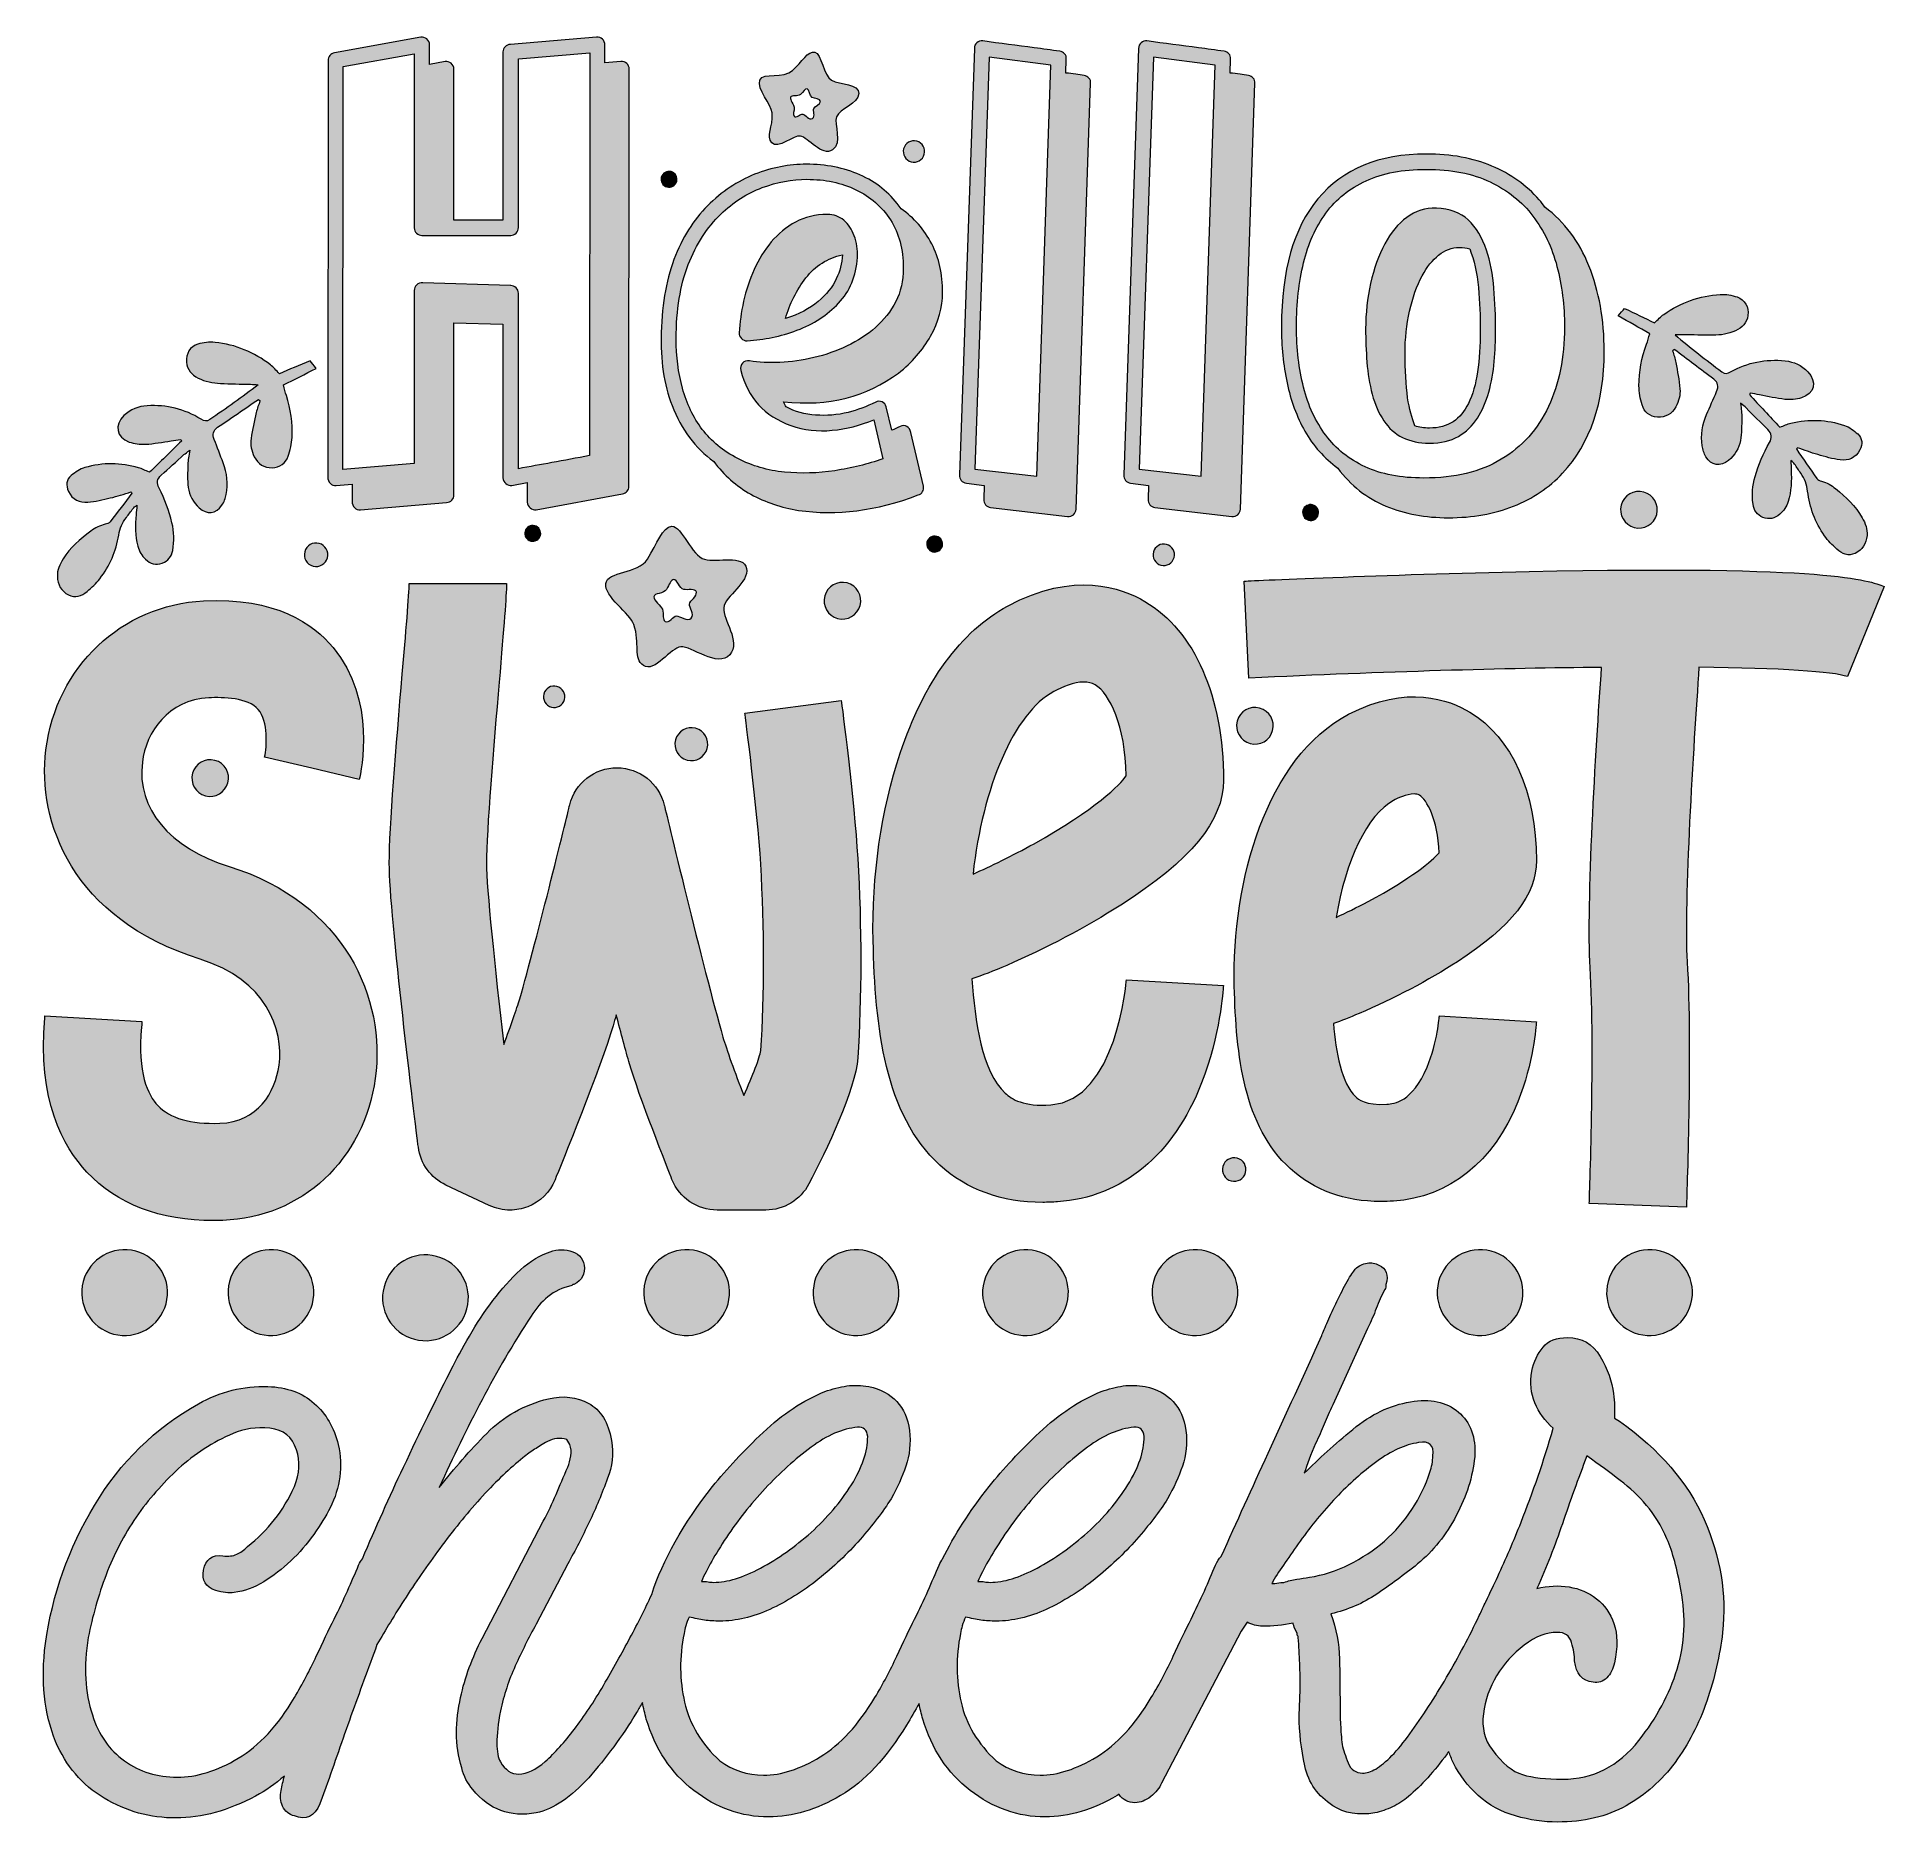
# Model space of a CAD drawing. Header units: inches. Extents: x 91 to 989, y -974 to -106.
import ezdxf

# ---------------------------------------------------------------- set-up
doc = ezdxf.new("R2010")
doc.units = ezdxf.units.IN
doc.header["$MEASUREMENT"] = 0
doc.layers.add('Layer 1', color=7, linetype='Continuous')

# ---------------------------------------------------------------- blocks, each defined once
blk = doc.blocks.new('block 2')
at = {"layer": 'Layer 1', "true_color": 0xffffff}
h = blk.add_hatch(color=7, dxfattribs=at)
h.dxf.hatch_style = 2
edge = h.paths.add_edge_path()
edge.add_spline(control_points=[(399.66, -344.09), (394.9, -344.24), (392.48, -352.7), (387.81, -360.05), (383.14, -367.4), (368.3, -365.84), (367.45, -372), (366.61, -378.16), (379.41, -386.75), (381.14, -391.92), (384.35, -401.46), (380.56, -408.26), (385.85, -411.9), (391.14, -415.54), (399.19, -403.02), (404.02, -402.68), (408.86, -402.33), (422.1, -413.12), (427.78, -406.61), (433.47, -400.11), (424.18, -389.53), (424.87, -383.75), (425.57, -377.98), (437.33, -371.39), (435.97, -364.59), (434.6, -357.78), (421.85, -361.74), (415.53, -360.16), (409.21, -358.58), (404.42, -343.94), (399.66, -344.09)], knot_values=[0, 0, 0, 0, 1, 1, 1, 2, 2, 2, 3, 3, 3, 4, 4, 4, 5, 5, 5, 6, 6, 6, 7, 7, 7, 8, 8, 8, 9, 9, 9, 10, 10, 10, 10], degree=3, periodic=1)
edge = h.paths.add_edge_path()
edge.add_spline(control_points=[(411.54, -376.17), (411.96, -378.22), (408.41, -380.21), (408.2, -381.95), (407.99, -383.69), (410.79, -386.89), (409.07, -388.85), (407.36, -390.81), (403.36, -387.56), (401.9, -387.66), (400.44, -387.76), (398.02, -391.54), (396.42, -390.44), (394.82, -389.35), (395.96, -387.29), (395, -384.41), (394.47, -382.85), (390.61, -380.26), (390.87, -378.4), (391.12, -376.54), (395.6, -377.01), (397.01, -374.79), (398.42, -372.58), (399.15, -370.02), (400.59, -369.98), (402.02, -369.93), (403.47, -374.35), (405.38, -374.83), (407.28, -375.31), (411.13, -374.11), (411.54, -376.17)], knot_values=[0, 0, 0, 0, 1, 1, 1, 2, 2, 2, 3, 3, 3, 4, 4, 4, 5, 5, 5, 6, 6, 6, 7, 7, 7, 8, 8, 8, 9, 9, 9, 10, 10, 10, 10], degree=3, periodic=1)
at = {"layer": 'Layer 1', "lineweight": 0}
for points in [[(399.66, -344.09), (394.9, -344.24), (392.48, -352.7), (387.81, -360.05), (383.14, -367.4), (368.3, -365.84), (367.45, -372), (366.61, -378.16), (379.41, -386.75), (381.14, -391.92), (384.35, -401.46), (380.56, -408.26), (385.85, -411.9), (391.14, -415.54), (399.19, -403.02), (404.02, -402.68), (408.86, -402.33), (422.1, -413.12), (427.78, -406.61), (433.47, -400.11), (424.18, -389.53), (424.87, -383.75), (425.57, -377.98), (437.33, -371.39), (435.97, -364.59), (434.6, -357.78), (421.85, -361.74), (415.53, -360.16), (409.21, -358.58), (404.42, -343.94), (399.66, -344.09)], [(411.54, -376.17), (411.96, -378.22), (408.41, -380.21), (408.2, -381.95), (407.99, -383.69), (410.79, -386.89), (409.07, -388.85), (407.36, -390.81), (403.36, -387.56), (401.9, -387.66), (400.44, -387.76), (398.02, -391.54), (396.42, -390.44), (394.82, -389.35), (395.96, -387.29), (395, -384.41), (394.47, -382.85), (390.61, -380.26), (390.87, -378.4), (391.12, -376.54), (395.6, -377.01), (397.01, -374.79), (398.42, -372.58), (399.15, -370.02), (400.59, -369.98), (402.02, -369.93), (403.47, -374.35), (405.38, -374.83), (407.28, -375.31), (411.13, -374.11), (411.54, -376.17)]]:
    blk.add_open_spline(points, degree=3, knots=[0, 0, 0, 0, 1, 1, 1, 2, 2, 2, 3, 3, 3, 4, 4, 4, 5, 5, 5, 6, 6, 6, 7, 7, 7, 8, 8, 8, 9, 9, 9, 10, 10, 10, 10], dxfattribs=at)
blk = doc.blocks.new('block 3')
at = {"layer": 'Layer 1', "true_color": 0xffffff}
h = blk.add_hatch(color=7, dxfattribs=at)
h.dxf.hatch_style = 2
edge = h.paths.add_edge_path()
edge.add_spline(control_points=[(469.21, -113.45), (465.92, -112.74), (462.83, -118.12), (458.38, -122.35), (453.93, -126.59), (444.04, -123), (442.41, -127.07), (440.78, -131.15), (448.08, -139.2), (448.39, -143.04), (448.96, -150.11), (445.21, -154.13), (448.22, -157.52), (451.22, -160.91), (458.86, -153.71), (462.23, -154.3), (465.59, -154.88), (472.82, -164.52), (477.82, -161.03), (482.82, -157.55), (478.26, -148.72), (479.72, -144.89), (481.18, -141.05), (490.35, -138.54), (490.57, -133.65), (490.8, -128.76), (481.4, -129.31), (477.34, -127.15), (473.28, -124.99), (472.49, -114.15), (469.21, -113.45)], knot_values=[0, 0, 0, 0, 1, 1, 1, 2, 2, 2, 3, 3, 3, 4, 4, 4, 5, 5, 5, 6, 6, 6, 7, 7, 7, 8, 8, 8, 9, 9, 9, 10, 10, 10, 10], degree=3, periodic=1)
edge = h.paths.add_edge_path()
edge.add_spline(control_points=[(471.88, -137.42), (471.82, -138.9), (469.05, -139.66), (468.61, -140.82), (468.17, -141.97), (469.54, -144.64), (468.04, -145.69), (466.53, -146.74), (464.35, -143.83), (463.33, -143.65), (462.31, -143.48), (460.01, -145.65), (459.1, -144.63), (458.19, -143.6), (459.33, -142.39), (459.15, -140.26), (459.06, -139.1), (456.86, -136.67), (457.35, -135.44), (457.84, -134.21), (460.83, -135.29), (462.17, -134.01), (463.51, -132.74), (464.44, -131.11), (465.44, -131.33), (466.43, -131.54), (466.66, -134.81), (467.89, -135.46), (469.11, -136.11), (471.95, -135.95), (471.88, -137.42)], knot_values=[0, 0, 0, 0, 1, 1, 1, 2, 2, 2, 3, 3, 3, 4, 4, 4, 5, 5, 5, 6, 6, 6, 7, 7, 7, 8, 8, 8, 9, 9, 9, 10, 10, 10, 10], degree=3, periodic=1)
at = {"layer": 'Layer 1', "lineweight": 0}
for points in [[(469.21, -113.45), (465.92, -112.74), (462.83, -118.12), (458.38, -122.35), (453.93, -126.59), (444.04, -123), (442.41, -127.07), (440.78, -131.15), (448.08, -139.2), (448.39, -143.04), (448.96, -150.11), (445.21, -154.13), (448.22, -157.52), (451.22, -160.91), (458.86, -153.71), (462.23, -154.3), (465.59, -154.88), (472.82, -164.52), (477.82, -161.03), (482.82, -157.55), (478.26, -148.72), (479.72, -144.89), (481.18, -141.05), (490.35, -138.54), (490.57, -133.65), (490.8, -128.76), (481.4, -129.31), (477.34, -127.15), (473.28, -124.99), (472.49, -114.15), (469.21, -113.45)], [(471.88, -137.42), (471.82, -138.9), (469.05, -139.66), (468.61, -140.82), (468.17, -141.97), (469.54, -144.64), (468.04, -145.69), (466.53, -146.74), (464.35, -143.83), (463.33, -143.65), (462.31, -143.48), (460.01, -145.65), (459.1, -144.63), (458.19, -143.6), (459.33, -142.39), (459.15, -140.26), (459.06, -139.1), (456.86, -136.67), (457.35, -135.44), (457.84, -134.21), (460.83, -135.29), (462.17, -134.01), (463.51, -132.74), (464.44, -131.11), (465.44, -131.33), (466.43, -131.54), (466.66, -134.81), (467.89, -135.46), (469.11, -136.11), (471.95, -135.95), (471.88, -137.42)]]:
    blk.add_open_spline(points, degree=3, knots=[0, 0, 0, 0, 1, 1, 1, 2, 2, 2, 3, 3, 3, 4, 4, 4, 5, 5, 5, 6, 6, 6, 7, 7, 7, 8, 8, 8, 9, 9, 9, 10, 10, 10, 10], dxfattribs=at)
blk = doc.blocks.new('block 4')
at = {"layer": 'Layer 1', "true_color": 0xffffff}
h = blk.add_hatch(color=7, dxfattribs=at)
h.dxf.hatch_style = 2
edge = h.paths.add_edge_path()
edge.add_spline(control_points=[(887.2, -258.09), (893.59, -262.91), (899.98, -267.74), (906.39, -272.55), (908.54, -274.16), (908.87, -276.14), (907.8, -278.53), (906.14, -282.24), (904.57, -286), (902.93, -289.72), (900.77, -294.6), (900.02, -299.7), (900.75, -304.95), (901.01, -306.8), (901.64, -308.74), (902.6, -310.33), (905.19, -314.65), (909.68, -315.33), (913.57, -312.1), (916.63, -309.57), (918.7, -306.22), (919.38, -302.39), (920.03, -298.76), (919.97, -295), (920.03, -291.29), (920.06, -289.18), (919.71, -287.06), (919.48, -284.27), (920.71, -285.32), (921.47, -285.9), (922.14, -286.56), (925.68, -290.05), (929.15, -293.61), (932.73, -297.05), (934.79, -299.03), (934.85, -301.02), (933.49, -303.41), (930.51, -308.63), (928.11, -314.12), (926.48, -319.91), (925.23, -324.31), (924.9, -328.78), (925.5, -333.34), (925.91, -336.42), (927.45, -338.59), (930.31, -339.78), (933.35, -341.04), (936.1, -340.28), (938.53, -338.27), (940.48, -336.65), (941.77, -334.56), (942.56, -332.12), (944.2, -327.08), (944.26, -321.9), (944.08, -316.69), (944.03, -315.34), (943.97, -313.99), (943.89, -312.09), (944.72, -312.9), (945.29, -313.32), (945.69, -313.88), (946.76, -315.34), (947.73, -316.86), (948.76, -318.35), (950.59, -320.98), (951.68, -323.79), (952.06, -327.08), (952.96, -334.94), (955.75, -342.23), (960.3, -348.73), (961.97, -351.1), (964.07, -353.22), (966.2, -355.21), (968.74, -357.57), (971.82, -358.85), (975.22, -357.27), (978.77, -355.62), (980.61, -352.52), (980.96, -348.66), (981.24, -345.52), (980.13, -342.65), (978.59, -339.96), (975.34, -334.27), (970.74, -329.81), (965.66, -325.78), (963.6, -324.15), (961.46, -322.76), (958.84, -322.18), (958.02, -321.99), (957.05, -321.52), (956.58, -320.87), (953.19, -316.12), (949.9, -311.3), (946.58, -306.51), (946.76, -306.3), (946.93, -306.1), (947.1, -305.9), (950.39, -307.03), (953.64, -308.31), (956.98, -309.27), (960.54, -310.3), (964.15, -311.35), (967.81, -311.81), (971.89, -312.33), (975.41, -310.95), (977.44, -306.98), (978.89, -304.12), (978.81, -301.42), (976.44, -299.21), (974.59, -297.49), (972.34, -295.87), (969.98, -295.06), (961.45, -292.14), (952.7, -291.83), (943.92, -293.92), (942.19, -294.34), (940.56, -295.16), (938.53, -295.92), (933.64, -290.67), (928.67, -285.34), (923.71, -280.01), (923.82, -279.78), (923.93, -279.56), (924.05, -279.33), (925.61, -279.62), (927.17, -279.9), (928.73, -280.19), (932.84, -280.94), (936.91, -281.96), (941.05, -282.37), (943.69, -282.62), (946.55, -282.44), (949.06, -281.65), (955.42, -279.65), (956.74, -273.79), (952.17, -268.93), (949.17, -265.74), (945.39, -264.1), (941.1, -263.63), (931.71, -262.6), (922.86, -264.41), (914.61, -268.95), (913.05, -269.81), (911.88, -270.16), (910.34, -268.98), (902.74, -263.15), (895.09, -257.39), (887.59, -250.96), (888.88, -250.94), (890.17, -250.89), (891.45, -250.91), (896.31, -251), (901.16, -251.22), (906.02, -251.17), (909.76, -251.14), (913.47, -250.63), (916.93, -249.05), (920.21, -247.56), (922.53, -245.26), (923.01, -241.5), (923.51, -237.55), (921.6, -233.8), (917.83, -232.57), (915.21, -231.71), (912.29, -231.17), (909.56, -231.32), (899.51, -231.88), (890.36, -235.3), (882.1, -241.03), (880.55, -242.11), (879.27, -243.59), (877.61, -245.12), (872.96, -242.9), (868.1, -240.58), (862.97, -238.13), (862.02, -239.25), (861.11, -240.32), (859.87, -241.78), (865.14, -244.73), (870.11, -247.53), (875.32, -250.45), (874.72, -252.39), (874.29, -254), (873.72, -255.55), (871.32, -262.08), (870.01, -268.84), (870.03, -275.78), (870.04, -278.88), (870.57, -282.1), (871.51, -285.07), (872.59, -288.52), (875.19, -290.79), (879.01, -290.99), (882.97, -291.19), (885.97, -289.51), (887.95, -286), (889.49, -283.25), (890.23, -280.25), (889.94, -277.19), (889.53, -272.94), (888.75, -268.71), (887.98, -264.5), (887.63, -262.54), (886.93, -260.64), (886.39, -258.71), (886.66, -258.51), (886.93, -258.3), (887.2, -258.09)], knot_values=[0, 0, 0, 0, 1, 1, 1, 2, 2, 2, 3, 3, 3, 4, 4, 4, 5, 5, 5, 6, 6, 6, 7, 7, 7, 8, 8, 8, 9, 9, 9, 10, 10, 10, 11, 11, 11, 12, 12, 12, 13, 13, 13, 14, 14, 14, 15, 15, 15, 16, 16, 16, 17, 17, 17, 18, 18, 18, 19, 19, 19, 20, 20, 20, 21, 21, 21, 22, 22, 22, 23, 23, 23, 24, 24, 24, 25, 25, 25, 26, 26, 26, 27, 27, 27, 28, 28, 28, 29, 29, 29, 30, 30, 30, 31, 31, 31, 32, 32, 32, 33, 33, 33, 34, 34, 34, 35, 35, 35, 36, 36, 36, 37, 37, 37, 38, 38, 38, 39, 39, 39, 40, 40, 40, 41, 41, 41, 42, 42, 42, 43, 43, 43, 44, 44, 44, 45, 45, 45, 46, 46, 46, 47, 47, 47, 48, 48, 48, 49, 49, 49, 50, 50, 50, 51, 51, 51, 52, 52, 52, 53, 53, 53, 54, 54, 54, 55, 55, 55, 56, 56, 56, 57, 57, 57, 58, 58, 58, 59, 59, 59, 60, 60, 60, 61, 61, 61, 62, 62, 62, 63, 63, 63, 64, 64, 64, 65, 65, 65, 66, 66, 66, 67, 67, 67, 68, 68, 68, 69, 69, 69, 69], degree=3, periodic=1)
at = {"layer": 'Layer 1', "lineweight": 0}
blk.add_open_spline([(887.2, -258.09), (893.59, -262.91), (899.98, -267.74), (906.39, -272.55), (908.54, -274.16), (908.87, -276.14), (907.8, -278.53), (906.14, -282.24), (904.57, -286), (902.93, -289.72), (900.77, -294.6), (900.02, -299.7), (900.75, -304.95), (901.01, -306.8), (901.64, -308.74), (902.6, -310.33), (905.19, -314.65), (909.68, -315.33), (913.57, -312.1), (916.63, -309.57), (918.7, -306.22), (919.38, -302.39), (920.03, -298.76), (919.97, -295), (920.03, -291.29), (920.06, -289.18), (919.71, -287.06), (919.48, -284.27), (920.71, -285.32), (921.47, -285.9), (922.14, -286.56), (925.68, -290.05), (929.15, -293.61), (932.73, -297.05), (934.79, -299.03), (934.85, -301.02), (933.49, -303.41), (930.51, -308.63), (928.11, -314.12), (926.48, -319.91), (925.23, -324.31), (924.9, -328.78), (925.5, -333.34), (925.91, -336.42), (927.45, -338.59), (930.31, -339.78), (933.35, -341.04), (936.1, -340.28), (938.53, -338.27), (940.48, -336.65), (941.77, -334.56), (942.56, -332.12), (944.2, -327.08), (944.26, -321.9), (944.08, -316.69), (944.03, -315.34), (943.97, -313.99), (943.89, -312.09), (944.72, -312.9), (945.29, -313.32), (945.69, -313.88), (946.76, -315.34), (947.73, -316.86), (948.76, -318.35), (950.59, -320.98), (951.68, -323.79), (952.06, -327.08), (952.96, -334.94), (955.75, -342.23), (960.3, -348.73), (961.97, -351.1), (964.07, -353.22), (966.2, -355.21), (968.74, -357.57), (971.82, -358.85), (975.22, -357.27), (978.77, -355.62), (980.61, -352.52), (980.96, -348.66), (981.24, -345.52), (980.13, -342.65), (978.59, -339.96), (975.34, -334.27), (970.74, -329.81), (965.66, -325.78), (963.6, -324.15), (961.46, -322.76), (958.84, -322.18), (958.02, -321.99), (957.05, -321.52), (956.58, -320.87), (953.19, -316.12), (949.9, -311.3), (946.58, -306.51), (946.76, -306.3), (946.93, -306.1), (947.1, -305.9), (950.39, -307.03), (953.64, -308.31), (956.98, -309.27), (960.54, -310.3), (964.15, -311.35), (967.81, -311.81), (971.89, -312.33), (975.41, -310.95), (977.44, -306.98), (978.89, -304.12), (978.81, -301.42), (976.44, -299.21), (974.59, -297.49), (972.34, -295.87), (969.98, -295.06), (961.45, -292.14), (952.7, -291.83), (943.92, -293.92), (942.19, -294.34), (940.56, -295.16), (938.53, -295.92), (933.64, -290.67), (928.67, -285.34), (923.71, -280.01), (923.82, -279.78), (923.93, -279.56), (924.05, -279.33), (925.61, -279.62), (927.17, -279.9), (928.73, -280.19), (932.84, -280.94), (936.91, -281.96), (941.05, -282.37), (943.69, -282.62), (946.55, -282.44), (949.06, -281.65), (955.42, -279.65), (956.74, -273.79), (952.17, -268.93), (949.17, -265.74), (945.39, -264.1), (941.1, -263.63), (931.71, -262.6), (922.86, -264.41), (914.61, -268.95), (913.05, -269.81), (911.88, -270.16), (910.34, -268.98), (902.74, -263.15), (895.09, -257.39), (887.59, -250.96), (888.88, -250.94), (890.17, -250.89), (891.45, -250.91), (896.31, -251), (901.16, -251.22), (906.02, -251.17), (909.76, -251.14), (913.47, -250.63), (916.93, -249.05), (920.21, -247.56), (922.53, -245.26), (923.01, -241.5), (923.51, -237.55), (921.6, -233.8), (917.83, -232.57), (915.21, -231.71), (912.29, -231.17), (909.56, -231.32), (899.51, -231.88), (890.36, -235.3), (882.1, -241.03), (880.55, -242.11), (879.27, -243.59), (877.61, -245.12), (872.96, -242.9), (868.1, -240.58), (862.97, -238.13), (862.02, -239.25), (861.11, -240.32), (859.87, -241.78), (865.14, -244.73), (870.11, -247.53), (875.32, -250.45), (874.72, -252.39), (874.29, -254), (873.72, -255.55), (871.32, -262.08), (870.01, -268.84), (870.03, -275.78), (870.04, -278.88), (870.57, -282.1), (871.51, -285.07), (872.59, -288.52), (875.19, -290.79), (879.01, -290.99), (882.97, -291.19), (885.97, -289.51), (887.95, -286), (889.49, -283.25), (890.23, -280.25), (889.94, -277.19), (889.53, -272.94), (888.75, -268.71), (887.98, -264.5), (887.63, -262.54), (886.93, -260.64), (886.39, -258.71), (886.66, -258.51), (886.93, -258.3), (887.2, -258.09)], degree=3, knots=[0, 0, 0, 0, 1, 1, 1, 2, 2, 2, 3, 3, 3, 4, 4, 4, 5, 5, 5, 6, 6, 6, 7, 7, 7, 8, 8, 8, 9, 9, 9, 10, 10, 10, 11, 11, 11, 12, 12, 12, 13, 13, 13, 14, 14, 14, 15, 15, 15, 16, 16, 16, 17, 17, 17, 18, 18, 18, 19, 19, 19, 20, 20, 20, 21, 21, 21, 22, 22, 22, 23, 23, 23, 24, 24, 24, 25, 25, 25, 26, 26, 26, 27, 27, 27, 28, 28, 28, 29, 29, 29, 30, 30, 30, 31, 31, 31, 32, 32, 32, 33, 33, 33, 34, 34, 34, 35, 35, 35, 36, 36, 36, 37, 37, 37, 38, 38, 38, 39, 39, 39, 40, 40, 40, 41, 41, 41, 42, 42, 42, 43, 43, 43, 44, 44, 44, 45, 45, 45, 46, 46, 46, 47, 47, 47, 48, 48, 48, 49, 49, 49, 50, 50, 50, 51, 51, 51, 52, 52, 52, 53, 53, 53, 54, 54, 54, 55, 55, 55, 56, 56, 56, 57, 57, 57, 58, 58, 58, 59, 59, 59, 60, 60, 60, 61, 61, 61, 62, 62, 62, 63, 63, 63, 64, 64, 64, 65, 65, 65, 66, 66, 66, 67, 67, 67, 68, 68, 68, 69, 69, 69, 69], dxfattribs=at)
blk = doc.blocks.new('block 5')
at = {"layer": 'Layer 1', "true_color": 0xffffff}
h = blk.add_hatch(color=7, dxfattribs=at)
h.dxf.hatch_style = 2
edge = h.paths.add_edge_path()
edge.add_spline(control_points=[(198.53, -282.4), (191.92, -286.93), (185.32, -291.46), (178.7, -295.97), (176.48, -297.49), (176.06, -299.44), (177.02, -301.88), (178.51, -305.67), (179.9, -309.49), (181.37, -313.28), (183.31, -318.25), (183.83, -323.39), (182.85, -328.6), (182.51, -330.44), (181.79, -332.34), (180.76, -333.89), (177.97, -338.08), (173.46, -338.56), (169.72, -335.16), (166.79, -332.49), (164.86, -329.05), (164.36, -325.19), (163.88, -321.54), (164.11, -317.78), (164.22, -314.08), (164.28, -311.96), (164.73, -309.86), (165.09, -307.09), (163.81, -308.08), (163.03, -308.62), (162.32, -309.26), (158.63, -312.58), (155, -315.97), (151.27, -319.25), (149.12, -321.13), (148.97, -323.12), (150.22, -325.57), (152.95, -330.92), (155.1, -336.51), (156.47, -342.37), (157.52, -346.83), (157.65, -351.31), (156.83, -355.83), (156.28, -358.89), (154.65, -360.99), (151.74, -362.04), (148.64, -363.16), (145.94, -362.28), (143.6, -360.16), (141.72, -358.45), (140.53, -356.3), (139.85, -353.83), (138.44, -348.72), (138.61, -343.54), (139.04, -338.35), (139.15, -337), (139.27, -335.65), (139.43, -333.76), (138.57, -334.53), (137.98, -334.93), (137.55, -335.47), (136.42, -336.88), (135.38, -338.36), (134.29, -339.79), (132.34, -342.34), (131.12, -345.1), (130.59, -348.36), (129.33, -356.18), (126.21, -363.34), (121.37, -369.62), (119.6, -371.92), (117.4, -373.93), (115.18, -375.82), (112.54, -378.06), (109.4, -379.21), (106.08, -377.47), (102.61, -375.66), (100.91, -372.48), (100.74, -368.61), (100.6, -365.45), (101.84, -362.64), (103.5, -360.02), (107, -354.49), (111.8, -350.24), (117.06, -346.45), (119.19, -344.91), (121.39, -343.63), (124.04, -343.16), (124.87, -343.01), (125.86, -342.59), (126.36, -341.95), (129.96, -337.37), (133.46, -332.7), (137, -328.06), (136.84, -327.85), (136.67, -327.64), (136.51, -327.43), (133.17, -328.42), (129.87, -329.54), (126.49, -330.35), (122.88, -331.22), (119.23, -332.11), (115.55, -332.4), (111.45, -332.73), (108, -331.19), (106.16, -327.13), (104.83, -324.21), (105.03, -321.52), (107.5, -319.42), (109.43, -317.78), (111.75, -316.27), (114.15, -315.57), (122.8, -313.03), (131.55, -313.12), (140.23, -315.61), (141.94, -316.11), (143.54, -317), (145.53, -317.85), (150.65, -312.83), (155.86, -307.73), (161.06, -302.63), (160.95, -302.4), (160.85, -302.17), (160.75, -301.94), (159.18, -302.16), (157.6, -302.37), (156.03, -302.59), (151.9, -303.15), (147.78, -303.98), (143.62, -304.2), (140.98, -304.34), (138.13, -304.03), (135.66, -303.12), (129.39, -300.84), (128.34, -294.91), (133.13, -290.27), (136.28, -287.22), (140.13, -285.76), (144.43, -285.48), (153.86, -284.88), (162.62, -287.09), (170.65, -292.01), (172.17, -292.94), (173.32, -293.34), (174.92, -292.23), (182.77, -286.75), (190.68, -281.35), (198.47, -275.26), (197.18, -275.18), (195.89, -275.07), (194.6, -275.04), (189.75, -274.9), (184.89, -274.9), (180.04, -274.64), (176.31, -274.44), (172.62, -273.75), (169.23, -272.02), (166.03, -270.38), (163.82, -267.97), (163.51, -264.2), (163.19, -260.23), (165.27, -256.58), (169.09, -255.51), (171.75, -254.77), (174.68, -254.37), (177.41, -254.65), (187.43, -255.66), (196.41, -259.49), (204.4, -265.59), (205.9, -266.74), (207.11, -268.28), (208.7, -269.89), (213.44, -267.88), (218.4, -265.78), (223.64, -263.57), (224.53, -264.73), (225.4, -265.84), (226.57, -267.35), (221.18, -270.07), (216.08, -272.63), (210.74, -275.31), (211.26, -277.28), (211.61, -278.9), (212.11, -280.48), (214.21, -287.12), (215.21, -293.93), (214.87, -300.85), (214.73, -303.96), (214.04, -307.15), (212.97, -310.07), (211.74, -313.47), (209.03, -315.62), (205.21, -315.64), (201.25, -315.67), (198.32, -313.84), (196.51, -310.25), (195.09, -307.43), (194.49, -304.4), (194.92, -301.36), (195.52, -297.13), (196.5, -292.94), (197.45, -288.77), (197.9, -286.83), (198.68, -284.96), (199.31, -283.07), (199.05, -282.84), (198.79, -282.62), (198.53, -282.4)], knot_values=[0, 0, 0, 0, 1, 1, 1, 2, 2, 2, 3, 3, 3, 4, 4, 4, 5, 5, 5, 6, 6, 6, 7, 7, 7, 8, 8, 8, 9, 9, 9, 10, 10, 10, 11, 11, 11, 12, 12, 12, 13, 13, 13, 14, 14, 14, 15, 15, 15, 16, 16, 16, 17, 17, 17, 18, 18, 18, 19, 19, 19, 20, 20, 20, 21, 21, 21, 22, 22, 22, 23, 23, 23, 24, 24, 24, 25, 25, 25, 26, 26, 26, 27, 27, 27, 28, 28, 28, 29, 29, 29, 30, 30, 30, 31, 31, 31, 32, 32, 32, 33, 33, 33, 34, 34, 34, 35, 35, 35, 36, 36, 36, 37, 37, 37, 38, 38, 38, 39, 39, 39, 40, 40, 40, 41, 41, 41, 42, 42, 42, 43, 43, 43, 44, 44, 44, 45, 45, 45, 46, 46, 46, 47, 47, 47, 48, 48, 48, 49, 49, 49, 50, 50, 50, 51, 51, 51, 52, 52, 52, 53, 53, 53, 54, 54, 54, 55, 55, 55, 56, 56, 56, 57, 57, 57, 58, 58, 58, 59, 59, 59, 60, 60, 60, 61, 61, 61, 62, 62, 62, 63, 63, 63, 64, 64, 64, 65, 65, 65, 66, 66, 66, 67, 67, 67, 68, 68, 68, 69, 69, 69, 69], degree=3, periodic=1)
at = {"layer": 'Layer 1', "lineweight": 0}
blk.add_open_spline([(198.53, -282.4), (191.92, -286.93), (185.32, -291.46), (178.7, -295.97), (176.48, -297.49), (176.06, -299.44), (177.02, -301.88), (178.51, -305.67), (179.9, -309.49), (181.37, -313.28), (183.31, -318.25), (183.83, -323.39), (182.85, -328.6), (182.51, -330.44), (181.79, -332.34), (180.76, -333.89), (177.97, -338.08), (173.46, -338.56), (169.72, -335.16), (166.79, -332.49), (164.86, -329.05), (164.36, -325.19), (163.88, -321.54), (164.11, -317.78), (164.22, -314.08), (164.28, -311.96), (164.73, -309.86), (165.09, -307.09), (163.81, -308.08), (163.03, -308.62), (162.32, -309.26), (158.63, -312.58), (155, -315.97), (151.27, -319.25), (149.12, -321.13), (148.97, -323.12), (150.22, -325.57), (152.95, -330.92), (155.1, -336.51), (156.47, -342.37), (157.52, -346.83), (157.65, -351.31), (156.83, -355.83), (156.28, -358.89), (154.65, -360.99), (151.74, -362.04), (148.64, -363.16), (145.94, -362.28), (143.6, -360.16), (141.72, -358.45), (140.53, -356.3), (139.85, -353.83), (138.44, -348.72), (138.61, -343.54), (139.04, -338.35), (139.15, -337), (139.27, -335.65), (139.43, -333.76), (138.57, -334.53), (137.98, -334.93), (137.55, -335.47), (136.42, -336.88), (135.38, -338.36), (134.29, -339.79), (132.34, -342.34), (131.12, -345.1), (130.59, -348.36), (129.33, -356.18), (126.21, -363.34), (121.37, -369.62), (119.6, -371.92), (117.4, -373.93), (115.18, -375.82), (112.54, -378.06), (109.4, -379.21), (106.08, -377.47), (102.61, -375.66), (100.91, -372.48), (100.74, -368.61), (100.6, -365.45), (101.84, -362.64), (103.5, -360.02), (107, -354.49), (111.8, -350.24), (117.06, -346.45), (119.19, -344.91), (121.39, -343.63), (124.04, -343.16), (124.87, -343.01), (125.86, -342.59), (126.36, -341.95), (129.96, -337.37), (133.46, -332.7), (137, -328.06), (136.84, -327.85), (136.67, -327.64), (136.51, -327.43), (133.17, -328.42), (129.87, -329.54), (126.49, -330.35), (122.88, -331.22), (119.23, -332.11), (115.55, -332.4), (111.45, -332.73), (108, -331.19), (106.16, -327.13), (104.83, -324.21), (105.03, -321.52), (107.5, -319.42), (109.43, -317.78), (111.75, -316.27), (114.15, -315.57), (122.8, -313.03), (131.55, -313.12), (140.23, -315.61), (141.94, -316.11), (143.54, -317), (145.53, -317.85), (150.65, -312.83), (155.86, -307.73), (161.06, -302.63), (160.95, -302.4), (160.85, -302.17), (160.75, -301.94), (159.18, -302.16), (157.6, -302.37), (156.03, -302.59), (151.9, -303.15), (147.78, -303.98), (143.62, -304.2), (140.98, -304.34), (138.13, -304.03), (135.66, -303.12), (129.39, -300.84), (128.34, -294.91), (133.13, -290.27), (136.28, -287.22), (140.13, -285.76), (144.43, -285.48), (153.86, -284.88), (162.62, -287.09), (170.65, -292.01), (172.17, -292.94), (173.32, -293.34), (174.92, -292.23), (182.77, -286.75), (190.68, -281.35), (198.47, -275.26), (197.18, -275.18), (195.89, -275.07), (194.6, -275.04), (189.75, -274.9), (184.89, -274.9), (180.04, -274.64), (176.31, -274.44), (172.62, -273.75), (169.23, -272.02), (166.03, -270.38), (163.82, -267.97), (163.51, -264.2), (163.19, -260.23), (165.27, -256.58), (169.09, -255.51), (171.75, -254.77), (174.68, -254.37), (177.41, -254.65), (187.43, -255.66), (196.41, -259.49), (204.4, -265.59), (205.9, -266.74), (207.11, -268.28), (208.7, -269.89), (213.44, -267.88), (218.4, -265.78), (223.64, -263.57), (224.53, -264.73), (225.4, -265.84), (226.57, -267.35), (221.18, -270.07), (216.08, -272.63), (210.74, -275.31), (211.26, -277.28), (211.61, -278.9), (212.11, -280.48), (214.21, -287.12), (215.21, -293.93), (214.87, -300.85), (214.73, -303.96), (214.04, -307.15), (212.97, -310.07), (211.74, -313.47), (209.03, -315.62), (205.21, -315.64), (201.25, -315.67), (198.32, -313.84), (196.51, -310.25), (195.09, -307.43), (194.49, -304.4), (194.92, -301.36), (195.52, -297.13), (196.5, -292.94), (197.45, -288.77), (197.9, -286.83), (198.68, -284.96), (199.31, -283.07), (199.05, -282.84), (198.79, -282.62), (198.53, -282.4)], degree=3, knots=[0, 0, 0, 0, 1, 1, 1, 2, 2, 2, 3, 3, 3, 4, 4, 4, 5, 5, 5, 6, 6, 6, 7, 7, 7, 8, 8, 8, 9, 9, 9, 10, 10, 10, 11, 11, 11, 12, 12, 12, 13, 13, 13, 14, 14, 14, 15, 15, 15, 16, 16, 16, 17, 17, 17, 18, 18, 18, 19, 19, 19, 20, 20, 20, 21, 21, 21, 22, 22, 22, 23, 23, 23, 24, 24, 24, 25, 25, 25, 26, 26, 26, 27, 27, 27, 28, 28, 28, 29, 29, 29, 30, 30, 30, 31, 31, 31, 32, 32, 32, 33, 33, 33, 34, 34, 34, 35, 35, 35, 36, 36, 36, 37, 37, 37, 38, 38, 38, 39, 39, 39, 40, 40, 40, 41, 41, 41, 42, 42, 42, 43, 43, 43, 44, 44, 44, 45, 45, 45, 46, 46, 46, 47, 47, 47, 48, 48, 48, 49, 49, 49, 50, 50, 50, 51, 51, 51, 52, 52, 52, 53, 53, 53, 54, 54, 54, 55, 55, 55, 56, 56, 56, 57, 57, 57, 58, 58, 58, 59, 59, 59, 60, 60, 60, 61, 61, 61, 62, 62, 62, 63, 63, 63, 64, 64, 64, 65, 65, 65, 66, 66, 66, 67, 67, 67, 68, 68, 68, 69, 69, 69, 69], dxfattribs=at)
blk = doc.blocks.new('block 6')
at = {"layer": 'Layer 1', "true_color": 0xffffff}
h = blk.add_hatch(color=7, dxfattribs=at)
h.dxf.hatch_style = 2
edge = h.paths.add_edge_path()
edge.add_spline(control_points=[(374.8, -118.01), (375.94, -117.9), (376.91, -118.21), (377.68, -118.94), (378.46, -119.67), (378.86, -120.65), (378.86, -121.9), (378.86, -121.9), (378.7, -324.69), (378.7, -324.69), (378.7, -325.62), (378.41, -326.43), (377.84, -327.1), (377.27, -327.78), (376.51, -328.17), (375.58, -328.27), (375.58, -328.27), (333.68, -336.06), (333.68, -336.06), (332.54, -336.16), (331.55, -335.88), (330.72, -335.2), (329.89, -334.53), (329.43, -333.57), (329.32, -332.32), (329.32, -332.32), (329.32, -322.82), (329.32, -322.82), (329.32, -322.82), (321.84, -324.22), (321.84, -324.22), (320.7, -324.33), (319.72, -324.04), (318.89, -323.37), (318.05, -322.69), (317.59, -321.73), (317.48, -320.48), (317.48, -320.48), (317.48, -245.72), (317.48, -245.72), (317.48, -245.72), (293.65, -245.1), (293.65, -245.1), (293.65, -245.1), (293.65, -328.89), (293.65, -328.89), (293.65, -329.83), (293.32, -330.66), (292.64, -331.39), (291.96, -332.11), (291.11, -332.48), (290.07, -332.48), (290.07, -332.48), (248.17, -336.06), (248.17, -336.06), (247.03, -336.16), (246.07, -335.83), (245.29, -335.05), (244.51, -334.27), (244.13, -333.26), (244.13, -332.01), (244.13, -332.01), (244.13, -323.6), (244.13, -323.6), (244.13, -323.6), (236.34, -324.22), (236.34, -324.22), (235.19, -324.33), (234.23, -323.99), (233.45, -323.21), (232.68, -322.43), (232.29, -321.42), (232.29, -320.17), (232.29, -320.17), (232.44, -117.54), (232.44, -117.54), (232.44, -116.6), (232.73, -115.8), (233.3, -115.12), (233.87, -114.45), (234.62, -114.01), (235.56, -113.8), (235.56, -113.8), (277.45, -106.17), (277.45, -106.17), (278.6, -106.07), (279.58, -106.35), (280.42, -107.02), (281.25, -107.7), (281.71, -108.66), (281.82, -109.9), (281.82, -109.9), (281.82, -119.41), (281.82, -119.41), (281.82, -119.41), (289.29, -118.01), (289.29, -118.01), (290.43, -117.9), (291.42, -118.19), (292.25, -118.86), (293.08, -119.54), (293.55, -120.5), (293.65, -121.74), (293.65, -121.74), (293.65, -195.26), (293.65, -195.26), (293.65, -195.26), (317.48, -195.26), (317.48, -195.26), (317.48, -195.26), (317.48, -113.33), (317.48, -113.33), (317.48, -112.4), (317.82, -111.57), (318.5, -110.84), (319.17, -110.11), (320.03, -109.75), (321.07, -109.75), (321.07, -109.75), (362.96, -106.17), (362.96, -106.17), (364.11, -106.07), (365.07, -106.38), (365.85, -107.1), (366.63, -107.83), (367.02, -108.82), (367.02, -110.06), (367.02, -110.06), (367.02, -118.63), (367.02, -118.63), (367.02, -118.63), (374.8, -118.01), (374.8, -118.01)], knot_values=[0, 0, 0, 0, 1, 1, 1, 2, 2, 2, 3, 3, 3, 4, 4, 4, 5, 5, 5, 6, 6, 6, 7, 7, 7, 8, 8, 8, 9, 9, 9, 10, 10, 10, 11, 11, 11, 12, 12, 12, 13, 13, 13, 14, 14, 14, 15, 15, 15, 16, 16, 16, 17, 17, 17, 18, 18, 18, 19, 19, 19, 20, 20, 20, 21, 21, 21, 22, 22, 22, 23, 23, 23, 24, 24, 24, 25, 25, 25, 26, 26, 26, 27, 27, 27, 28, 28, 28, 29, 29, 29, 30, 30, 30, 31, 31, 31, 32, 32, 32, 33, 33, 33, 34, 34, 34, 35, 35, 35, 36, 36, 36, 37, 37, 37, 38, 38, 38, 39, 39, 39, 40, 40, 40, 41, 41, 41, 42, 42, 42, 43, 43, 43, 44, 44, 44, 44], degree=3, periodic=1)
edge = h.paths.add_edge_path()
edge.add_spline(control_points=[(359.69, -113.8), (359.69, -113.8), (324.96, -116.76), (324.96, -116.76), (324.96, -116.76), (324.96, -198.84), (324.96, -198.84), (324.96, -199.88), (324.6, -200.76), (323.87, -201.49), (323.14, -202.22), (322.26, -202.58), (321.22, -202.58), (321.22, -202.58), (278.08, -202.58), (278.08, -202.58), (277.04, -202.58), (276.16, -202.24), (275.43, -201.57), (274.7, -200.89), (274.34, -200.04), (274.34, -199), (274.34, -199), (274.34, -114.27), (274.34, -114.27), (274.34, -114.27), (239.76, -120.5), (239.76, -120.5), (239.76, -120.5), (239.61, -316.44), (239.61, -316.44), (239.61, -316.44), (274.34, -313.63), (274.34, -313.63), (274.34, -313.63), (274.34, -229.37), (274.34, -229.37), (274.34, -228.33), (274.73, -227.45), (275.51, -226.72), (276.29, -225.99), (277.3, -225.63), (278.55, -225.63), (278.55, -225.63), (321.07, -227.03), (321.07, -227.03), (321.07, -227.03), (321.22, -227.03), (321.22, -227.03), (322.26, -227.03), (323.14, -227.4), (323.87, -228.12), (324.6, -228.85), (324.96, -229.73), (324.96, -230.77), (324.96, -230.77), (324.96, -316.12), (324.96, -316.12), (330.46, -315.09), (335.92, -314.1), (341.32, -313.16), (347.33, -312.02), (353.41, -310.88), (359.54, -309.74), (359.54, -309.74), (359.69, -113.8), (359.69, -113.8)], knot_values=[0, 0, 0, 0, 1, 1, 1, 2, 2, 2, 3, 3, 3, 4, 4, 4, 5, 5, 5, 6, 6, 6, 7, 7, 7, 8, 8, 8, 9, 9, 9, 10, 10, 10, 11, 11, 11, 12, 12, 12, 13, 13, 13, 14, 14, 14, 15, 15, 15, 16, 16, 16, 17, 17, 17, 18, 18, 18, 19, 19, 19, 20, 20, 20, 21, 21, 21, 22, 22, 22, 22], degree=3, periodic=1)
h = blk.add_hatch(color=7, dxfattribs=at)
h.dxf.hatch_style = 2
edge = h.paths.add_edge_path()
edge.add_spline(control_points=[(596.28, -335.75), (596.18, -336.89), (595.73, -337.8), (594.96, -338.47), (594.18, -339.15), (593.22, -339.43), (592.08, -339.33), (592.08, -339.33), (554.69, -334.97), (554.69, -334.97), (553.66, -334.86), (552.83, -334.42), (552.21, -333.65), (551.58, -332.87), (551.32, -331.96), (551.42, -330.92), (551.42, -330.92), (551.58, -324.22), (551.58, -324.22), (551.58, -324.22), (542.86, -323.13), (542.86, -323.13), (541.82, -323.03), (540.99, -322.59), (540.37, -321.81), (539.74, -321.03), (539.48, -320.12), (539.59, -319.08), (539.59, -319.08), (546.75, -111.62), (546.75, -111.62), (546.75, -110.48), (547.17, -109.57), (548, -108.89), (548.83, -108.22), (549.76, -107.94), (550.8, -108.04), (559.21, -109.18), (567.57, -110.27), (575.88, -111.31), (580.03, -111.93), (584.18, -112.5), (588.34, -113.02), (589.27, -113.13), (590.05, -113.54), (590.67, -114.27), (591.3, -114.99), (591.56, -115.82), (591.46, -116.76), (591.46, -116.76), (591.3, -123.61), (591.3, -123.61), (592.86, -123.82), (594.46, -124.03), (596.13, -124.23), (597.47, -124.44), (598.82, -124.65), (600.18, -124.86), (601.11, -124.96), (601.89, -125.38), (602.51, -126.1), (603.14, -126.83), (603.39, -127.66), (603.29, -128.59), (603.29, -128.59), (596.28, -335.75), (596.28, -335.75)], knot_values=[0, 0, 0, 0, 1, 1, 1, 2, 2, 2, 3, 3, 3, 4, 4, 4, 5, 5, 5, 6, 6, 6, 7, 7, 7, 8, 8, 8, 9, 9, 9, 10, 10, 10, 11, 11, 11, 12, 12, 12, 13, 13, 13, 14, 14, 14, 15, 15, 15, 16, 16, 16, 17, 17, 17, 18, 18, 18, 19, 19, 19, 20, 20, 20, 21, 21, 21, 22, 22, 22, 22], degree=3, periodic=1)
h.paths.add_polyline_path([(583.98, -119.87), (553.92, -115.98), (547.07, -316.28), (577.12, -319.71)])
h = blk.add_hatch(color=7, dxfattribs=at)
h.dxf.hatch_style = 2
edge = h.paths.add_edge_path()
edge.add_spline(control_points=[(676.18, -335.75), (676.08, -336.89), (675.64, -337.8), (674.86, -338.47), (674.08, -339.15), (673.12, -339.43), (671.98, -339.33), (671.98, -339.33), (634.6, -334.97), (634.6, -334.97), (633.56, -334.86), (632.73, -334.42), (632.11, -333.65), (631.48, -332.87), (631.22, -331.96), (631.33, -330.92), (631.33, -330.92), (631.48, -324.22), (631.48, -324.22), (631.48, -324.22), (622.76, -323.13), (622.76, -323.13), (621.72, -323.03), (620.89, -322.59), (620.27, -321.81), (619.64, -321.03), (619.39, -320.12), (619.49, -319.08), (619.49, -319.08), (626.65, -111.62), (626.65, -111.62), (626.65, -110.48), (627.07, -109.57), (627.9, -108.89), (628.73, -108.22), (629.66, -107.94), (630.71, -108.04), (639.12, -109.18), (647.47, -110.27), (655.78, -111.31), (659.93, -111.93), (664.09, -112.5), (668.24, -113.02), (669.17, -113.13), (669.96, -113.54), (670.58, -114.27), (671.2, -114.99), (671.46, -115.82), (671.36, -116.76), (671.36, -116.76), (671.2, -123.61), (671.2, -123.61), (672.76, -123.82), (674.37, -124.03), (676.03, -124.23), (677.38, -124.44), (678.73, -124.65), (680.08, -124.86), (681.01, -124.96), (681.79, -125.38), (682.42, -126.1), (683.04, -126.83), (683.3, -127.66), (683.19, -128.59), (683.19, -128.59), (676.18, -335.75), (676.18, -335.75)], knot_values=[0, 0, 0, 0, 1, 1, 1, 2, 2, 2, 3, 3, 3, 4, 4, 4, 5, 5, 5, 6, 6, 6, 7, 7, 7, 8, 8, 8, 9, 9, 9, 10, 10, 10, 11, 11, 11, 12, 12, 12, 13, 13, 13, 14, 14, 14, 15, 15, 15, 16, 16, 16, 17, 17, 17, 18, 18, 18, 19, 19, 19, 20, 20, 20, 21, 21, 21, 22, 22, 22, 22], degree=3, periodic=1)
h.paths.add_polyline_path([(663.88, -119.87), (633.82, -115.98), (626.97, -316.28), (657.03, -319.71)])
h = blk.add_hatch(color=7, dxfattribs=at)
h.dxf.hatch_style = 2
edge = h.paths.add_edge_path()
edge.add_spline(control_points=[(469.57, -290.04), (474.82, -290.4), (480.09, -289.96), (485.39, -288.71), (489.85, -287.57), (494.32, -285.91), (498.78, -283.73), (499.82, -283.21), (500.86, -283.18), (501.89, -283.65), (502.93, -284.12), (503.61, -284.92), (503.92, -286.06), (503.92, -286.06), (506.57, -297.43), (506.57, -297.43), (507.92, -296.81), (509.27, -296.19), (510.61, -295.56), (511.86, -294.94), (512.98, -294.94), (513.96, -295.56), (514.95, -296.19), (515.6, -297.18), (515.91, -298.52), (515.91, -298.52), (521.99, -324.53), (521.99, -324.53), (522.19, -325.57), (522.07, -326.48), (521.6, -327.26), (521.13, -328.04), (520.43, -328.58), (519.5, -328.89), (499.14, -336.58), (479.72, -339.07), (461.24, -336.37), (452.83, -335.02), (445.1, -332.4), (438.04, -328.51), (430.98, -324.61), (424.95, -319.29), (419.97, -312.54), (411.04, -306.1), (404.29, -297.02), (399.72, -285.28), (395.77, -275.11), (394.01, -263.27), (394.42, -249.77), (394.84, -235.23), (397.18, -222.78), (401.43, -212.39), (405.69, -202.01), (411.3, -193.54), (418.26, -187), (425.31, -180.26), (433.05, -175.35), (441.47, -172.28), (449.88, -169.22), (458.29, -167.79), (466.69, -168), (476.25, -168.21), (484.86, -170.16), (492.55, -173.84), (500.23, -177.53), (506.41, -182.8), (511.09, -189.65), (517.42, -194.01), (522.4, -199.72), (526.03, -206.78), (529.57, -213.54), (531.33, -221.42), (531.33, -230.46), (531.33, -237.62), (529.38, -244.66), (525.49, -251.56), (521.6, -258.47), (516.38, -264.47), (509.84, -269.55), (494.47, -281.18), (475.83, -285.86), (453.92, -283.57), (454.34, -284.4), (454.75, -285.23), (455.17, -286.06), (459.53, -288.35), (464.33, -289.67), (469.57, -290.04)], knot_values=[0, 0, 0, 0, 1, 1, 1, 2, 2, 2, 3, 3, 3, 4, 4, 4, 5, 5, 5, 6, 6, 6, 7, 7, 7, 8, 8, 8, 9, 9, 9, 10, 10, 10, 11, 11, 11, 12, 12, 12, 13, 13, 13, 14, 14, 14, 15, 15, 15, 16, 16, 16, 17, 17, 17, 18, 18, 18, 19, 19, 19, 20, 20, 20, 21, 21, 21, 22, 22, 22, 23, 23, 23, 24, 24, 24, 25, 25, 25, 26, 26, 26, 27, 27, 27, 28, 28, 28, 29, 29, 29, 29], degree=3, periodic=1)
edge = h.paths.add_edge_path()
edge.add_spline(control_points=[(433.98, -264.72), (434.82, -263.79), (435.96, -263.43), (437.41, -263.64), (441.88, -264.36), (446.81, -264.62), (452.21, -264.41), (457.6, -264.2), (463.11, -263.43), (468.72, -262.08), (474.33, -260.73), (479.7, -258.83), (484.84, -256.39), (489.98, -253.95), (494.6, -250.94), (498.7, -247.36), (502.81, -243.78), (506.08, -239.6), (508.51, -234.82), (510.95, -230.04), (512.17, -224.65), (512.17, -218.62), (512.17, -209.38), (510.1, -201.54), (505.95, -195.1), (501.79, -188.67), (496.18, -183.76), (489.13, -180.38), (482.06, -177.01), (474.12, -175.32), (465.3, -175.32), (458.13, -175.32), (450.88, -176.67), (443.57, -179.37), (436.25, -182.07), (429.52, -186.38), (423.39, -192.3), (416.75, -198.63), (411.48, -206.81), (407.59, -216.83), (403.69, -226.85), (401.74, -238.87), (401.74, -252.89), (401.74, -261.4), (402.76, -269.42), (404.78, -276.95), (406.81, -284.48), (410.02, -291.15), (414.44, -296.97), (418.85, -302.78), (424.59, -307.5), (431.65, -311.14), (438.71, -314.78), (446.29, -316.98), (454.39, -317.76), (462.49, -318.54), (470.64, -318.3), (478.85, -317.06), (487.05, -315.81), (494.83, -313.89), (502.2, -311.3), (502.2, -311.3), (497.85, -292.29), (497.85, -292.29), (491.3, -295.1), (484.55, -296.81), (477.6, -297.43), (470.64, -298.05), (463.94, -297.28), (457.5, -295.1), (444.63, -290.53), (436.53, -281.6), (433.21, -268.31), (432.9, -266.85), (433.16, -265.66), (433.98, -264.72)], knot_values=[0, 0, 0, 0, 1, 1, 1, 2, 2, 2, 3, 3, 3, 4, 4, 4, 5, 5, 5, 6, 6, 6, 7, 7, 7, 8, 8, 8, 9, 9, 9, 10, 10, 10, 11, 11, 11, 12, 12, 12, 13, 13, 13, 14, 14, 14, 15, 15, 15, 16, 16, 16, 17, 17, 17, 18, 18, 18, 19, 19, 19, 20, 20, 20, 21, 21, 21, 22, 22, 22, 23, 23, 23, 24, 24, 24, 25, 25, 25, 25], degree=3, periodic=1)
edge = h.paths.add_edge_path()
edge.add_spline(control_points=[(433.44, -252.81), (432.66, -252.03), (432.32, -251.07), (432.43, -249.93), (432.64, -245.05), (433.34, -239.96), (434.53, -234.67), (435.72, -229.37), (437.44, -224.23), (439.67, -219.25), (441.9, -214.26), (444.68, -209.77), (448, -205.77), (451.33, -201.78), (455.25, -198.55), (459.76, -196.11), (464.28, -193.68), (469.44, -192.45), (475.26, -192.45), (478.37, -192.45), (481.05, -193.39), (483.28, -195.26), (485.52, -197.13), (487.2, -199.65), (488.34, -202.81), (489.49, -205.98), (490, -209.49), (489.9, -213.33), (489.28, -222.36), (486.22, -229.79), (480.72, -235.6), (475.21, -241.41), (468.46, -245.8), (460.47, -248.76), (452.47, -251.72), (444.42, -253.41), (436.33, -253.82), (435.18, -253.93), (434.22, -253.59), (433.44, -252.81)], knot_values=[0, 0, 0, 0, 1, 1, 1, 2, 2, 2, 3, 3, 3, 4, 4, 4, 5, 5, 5, 6, 6, 6, 7, 7, 7, 8, 8, 8, 9, 9, 9, 10, 10, 10, 11, 11, 11, 12, 12, 12, 13, 13, 13, 13], degree=3, periodic=1)
edge = h.paths.add_edge_path()
edge.add_spline(control_points=[(464.82, -223.29), (460.26, -229.21), (456.94, -235.81), (454.86, -243.08), (461.4, -241), (466.69, -238.25), (470.75, -234.82), (474.79, -231.39), (477.75, -227.71), (479.62, -223.76), (481.39, -220.02), (482.37, -216.13), (482.58, -212.08), (475.31, -213.64), (469.39, -217.38), (464.82, -223.29)], knot_values=[0, 0, 0, 0, 1, 1, 1, 2, 2, 2, 3, 3, 3, 4, 4, 4, 5, 5, 5, 5], degree=3, periodic=1)
h = blk.add_hatch(color=7, dxfattribs=at)
h.dxf.hatch_style = 2
edge = h.paths.add_edge_path()
edge.add_spline(control_points=[(707.57, -297.9), (703.57, -290.84), (700.66, -282.97), (698.85, -274.3), (697.03, -265.64), (696.12, -256.52), (696.12, -246.97), (696.12, -219.66), (702.04, -198.95), (713.88, -184.82), (726.13, -170.29), (743.67, -163.02), (766.52, -163.02), (778.67, -163.02), (789.31, -164.96), (798.45, -168.86), (807.59, -172.75), (815.27, -178.23), (821.5, -185.29), (822.54, -186.43), (823.47, -187.63), (824.3, -188.87), (833.86, -196.14), (840.97, -205.64), (845.64, -217.38), (850.63, -229.73), (853.12, -243.65), (853.12, -259.12), (853.12, -283.93), (846.37, -303.66), (832.87, -318.3), (826.33, -325.26), (818.39, -330.61), (809.04, -334.35), (799.7, -338.08), (789.11, -339.95), (777.27, -339.95), (766.26, -339.95), (756.14, -338.06), (746.9, -334.27), (737.66, -330.48), (729.86, -324.33), (723.53, -315.81), (716.89, -310.93), (711.56, -304.96), (707.57, -297.9)], knot_values=[0, 0, 0, 0, 1, 1, 1, 2, 2, 2, 3, 3, 3, 4, 4, 4, 5, 5, 5, 6, 6, 6, 7, 7, 7, 8, 8, 8, 9, 9, 9, 10, 10, 10, 11, 11, 11, 12, 12, 12, 13, 13, 13, 14, 14, 14, 15, 15, 15, 15], degree=3, periodic=1)
edge = h.paths.add_edge_path()
edge.add_spline(control_points=[(830.15, -217.69), (827.7, -208.45), (823.81, -200.3), (818.46, -193.23), (813.12, -186.17), (806.16, -180.62), (797.6, -176.57), (789.03, -172.52), (778.67, -170.49), (766.52, -170.49), (755.1, -170.49), (745.36, -172.34), (737.32, -176.02), (729.27, -179.71), (722.76, -184.95), (717.77, -191.75), (712.79, -198.55), (709.15, -206.63), (706.87, -215.97), (704.58, -225.32), (703.44, -235.65), (703.44, -246.97), (703.44, -257.67), (704.58, -267.5), (706.87, -276.48), (709.15, -285.47), (712.76, -293.25), (717.69, -299.85), (722.62, -306.44), (729.01, -311.56), (736.85, -315.19), (744.69, -318.82), (754.21, -320.64), (765.43, -320.64), (780.38, -320.64), (792.92, -317.6), (803.05, -311.53), (813.17, -305.45), (820.83, -296.89), (826.02, -285.83), (831.21, -274.77), (833.81, -261.92), (833.81, -247.28), (833.81, -236.79), (832.58, -226.93), (830.15, -217.69)], knot_values=[0, 0, 0, 0, 1, 1, 1, 2, 2, 2, 3, 3, 3, 4, 4, 4, 5, 5, 5, 6, 6, 6, 7, 7, 7, 8, 8, 8, 9, 9, 9, 10, 10, 10, 11, 11, 11, 12, 12, 12, 13, 13, 13, 14, 14, 14, 15, 15, 15, 15], degree=3, periodic=1)
edge = h.paths.add_edge_path()
edge.add_spline(control_points=[(740.28, -279.91), (738.98, -274.98), (738.12, -269.76), (737.71, -264.26), (737.29, -258.76), (737.08, -253.36), (737.08, -248.06), (737.08, -240.48), (737.89, -233.11), (739.5, -225.94), (741.11, -218.78), (743.42, -212.39), (746.43, -206.78), (749.33, -201.28), (752.89, -196.97), (757.1, -193.86), (761.3, -190.74), (766.1, -189.24), (771.5, -189.34), (777.94, -189.55), (783.11, -191.47), (787, -195.1), (790.9, -198.74), (793.83, -203.62), (795.8, -209.74), (797.67, -215.35), (798.89, -221.56), (799.46, -228.35), (800.03, -235.16), (800.32, -241.98), (800.32, -248.84), (800.32, -253.72), (800.08, -258.76), (799.62, -263.95), (799.15, -269.14), (798.27, -274.1), (796.97, -278.82), (795.67, -283.55), (793.83, -287.78), (791.44, -291.51), (789.05, -295.25), (785.96, -298.21), (782.18, -300.39), (778.38, -302.57), (773.69, -303.66), (768.08, -303.66), (763.09, -303.66), (758.76, -302.76), (755.08, -300.94), (751.39, -299.12), (748.35, -296.4), (745.96, -292.76), (743.47, -289.13), (741.57, -284.84), (740.28, -279.91)], knot_values=[0, 0, 0, 0, 1, 1, 1, 2, 2, 2, 3, 3, 3, 4, 4, 4, 5, 5, 5, 6, 6, 6, 7, 7, 7, 8, 8, 8, 9, 9, 9, 10, 10, 10, 11, 11, 11, 12, 12, 12, 13, 13, 13, 14, 14, 14, 15, 15, 15, 16, 16, 16, 17, 17, 17, 18, 18, 18, 18], degree=3, periodic=1)
edge = h.paths.add_edge_path()
edge.add_spline(control_points=[(761.07, -295.25), (763.15, -295.98), (765.48, -296.34), (768.08, -296.34), (772.64, -296.34), (776.49, -295.31), (779.6, -293.23), (782.72, -291.15), (785.21, -288.19), (787.08, -284.35), (789.16, -280.09), (790.64, -274.95), (791.52, -268.93), (792.4, -262.91), (792.84, -256.21), (792.84, -248.84), (792.84, -242.09), (792.53, -235.13), (791.91, -227.97), (791.29, -220.8), (789.88, -214.52), (787.7, -209.12), (786.15, -208.71), (784.48, -208.5), (782.72, -208.5), (778.98, -208.5), (775.61, -209.72), (772.59, -212.16), (769.58, -214.6), (766.94, -217.95), (764.65, -222.2), (761.95, -227.19), (759.88, -232.95), (758.42, -239.49), (756.97, -246.03), (756.24, -252.84), (756.24, -259.9), (756.24, -268.1), (756.66, -275.32), (757.49, -281.55), (758.32, -286.95), (759.51, -291.51), (761.07, -295.25)], knot_values=[0, 0, 0, 0, 1, 1, 1, 2, 2, 2, 3, 3, 3, 4, 4, 4, 5, 5, 5, 6, 6, 6, 7, 7, 7, 8, 8, 8, 9, 9, 9, 10, 10, 10, 11, 11, 11, 12, 12, 12, 13, 13, 13, 14, 14, 14, 14], degree=3, periodic=1)
at = {"layer": 'Layer 1', "lineweight": 0}
for points in [[(583.98, -119.87), (553.92, -115.98), (547.07, -316.28), (577.12, -319.71), (583.98, -119.87)], [(663.88, -119.87), (633.82, -115.98), (626.97, -316.28), (657.03, -319.71), (663.88, -119.87)]]:
    blk.add_lwpolyline(points, dxfattribs=at)
for points, knots in [([(374.8, -118.01), (375.94, -117.9), (376.91, -118.21), (377.68, -118.94), (378.46, -119.67), (378.86, -120.65), (378.86, -121.9), (378.86, -121.9), (378.7, -324.69), (378.7, -324.69), (378.7, -325.62), (378.41, -326.43), (377.84, -327.1), (377.27, -327.78), (376.51, -328.17), (375.58, -328.27), (375.58, -328.27), (333.68, -336.06), (333.68, -336.06), (332.54, -336.16), (331.55, -335.88), (330.72, -335.2), (329.89, -334.53), (329.43, -333.57), (329.32, -332.32), (329.32, -332.32), (329.32, -322.82), (329.32, -322.82), (329.32, -322.82), (321.84, -324.22), (321.84, -324.22), (320.7, -324.33), (319.72, -324.04), (318.89, -323.37), (318.05, -322.69), (317.59, -321.73), (317.48, -320.48), (317.48, -320.48), (317.48, -245.72), (317.48, -245.72), (317.48, -245.72), (293.65, -245.1), (293.65, -245.1), (293.65, -245.1), (293.65, -328.89), (293.65, -328.89), (293.65, -329.83), (293.32, -330.66), (292.64, -331.39), (291.96, -332.11), (291.11, -332.48), (290.07, -332.48), (290.07, -332.48), (248.17, -336.06), (248.17, -336.06), (247.03, -336.16), (246.07, -335.83), (245.29, -335.05), (244.51, -334.27), (244.13, -333.26), (244.13, -332.01), (244.13, -332.01), (244.13, -323.6), (244.13, -323.6), (244.13, -323.6), (236.34, -324.22), (236.34, -324.22), (235.19, -324.33), (234.23, -323.99), (233.45, -323.21), (232.68, -322.43), (232.29, -321.42), (232.29, -320.17), (232.29, -320.17), (232.44, -117.54), (232.44, -117.54), (232.44, -116.6), (232.73, -115.8), (233.3, -115.12), (233.87, -114.45), (234.62, -114.01), (235.56, -113.8), (235.56, -113.8), (277.45, -106.17), (277.45, -106.17), (278.6, -106.07), (279.58, -106.35), (280.42, -107.02), (281.25, -107.7), (281.71, -108.66), (281.82, -109.9), (281.82, -109.9), (281.82, -119.41), (281.82, -119.41), (281.82, -119.41), (289.29, -118.01), (289.29, -118.01), (290.43, -117.9), (291.42, -118.19), (292.25, -118.86), (293.08, -119.54), (293.55, -120.5), (293.65, -121.74), (293.65, -121.74), (293.65, -195.26), (293.65, -195.26), (293.65, -195.26), (317.48, -195.26), (317.48, -195.26), (317.48, -195.26), (317.48, -113.33), (317.48, -113.33), (317.48, -112.4), (317.82, -111.57), (318.5, -110.84), (319.17, -110.11), (320.03, -109.75), (321.07, -109.75), (321.07, -109.75), (362.96, -106.17), (362.96, -106.17), (364.11, -106.07), (365.07, -106.38), (365.85, -107.1), (366.63, -107.83), (367.02, -108.82), (367.02, -110.06), (367.02, -110.06), (367.02, -118.63), (367.02, -118.63), (367.02, -118.63), (374.8, -118.01), (374.8, -118.01)], [0, 0, 0, 0, 1, 1, 1, 2, 2, 2, 3, 3, 3, 4, 4, 4, 5, 5, 5, 6, 6, 6, 7, 7, 7, 8, 8, 8, 9, 9, 9, 10, 10, 10, 11, 11, 11, 12, 12, 12, 13, 13, 13, 14, 14, 14, 15, 15, 15, 16, 16, 16, 17, 17, 17, 18, 18, 18, 19, 19, 19, 20, 20, 20, 21, 21, 21, 22, 22, 22, 23, 23, 23, 24, 24, 24, 25, 25, 25, 26, 26, 26, 27, 27, 27, 28, 28, 28, 29, 29, 29, 30, 30, 30, 31, 31, 31, 32, 32, 32, 33, 33, 33, 34, 34, 34, 35, 35, 35, 36, 36, 36, 37, 37, 37, 38, 38, 38, 39, 39, 39, 40, 40, 40, 41, 41, 41, 42, 42, 42, 43, 43, 43, 44, 44, 44, 44]), ([(359.69, -113.8), (359.69, -113.8), (324.96, -116.76), (324.96, -116.76), (324.96, -116.76), (324.96, -198.84), (324.96, -198.84), (324.96, -199.88), (324.6, -200.76), (323.87, -201.49), (323.14, -202.22), (322.26, -202.58), (321.22, -202.58), (321.22, -202.58), (278.08, -202.58), (278.08, -202.58), (277.04, -202.58), (276.16, -202.24), (275.43, -201.57), (274.7, -200.89), (274.34, -200.04), (274.34, -199), (274.34, -199), (274.34, -114.27), (274.34, -114.27), (274.34, -114.27), (239.76, -120.5), (239.76, -120.5), (239.76, -120.5), (239.61, -316.44), (239.61, -316.44), (239.61, -316.44), (274.34, -313.63), (274.34, -313.63), (274.34, -313.63), (274.34, -229.37), (274.34, -229.37), (274.34, -228.33), (274.73, -227.45), (275.51, -226.72), (276.29, -225.99), (277.3, -225.63), (278.55, -225.63), (278.55, -225.63), (321.07, -227.03), (321.07, -227.03), (321.07, -227.03), (321.22, -227.03), (321.22, -227.03), (322.26, -227.03), (323.14, -227.4), (323.87, -228.12), (324.6, -228.85), (324.96, -229.73), (324.96, -230.77), (324.96, -230.77), (324.96, -316.12), (324.96, -316.12), (330.46, -315.09), (335.92, -314.1), (341.32, -313.16), (347.33, -312.02), (353.41, -310.88), (359.54, -309.74), (359.54, -309.74), (359.69, -113.8), (359.69, -113.8)], [0, 0, 0, 0, 1, 1, 1, 2, 2, 2, 3, 3, 3, 4, 4, 4, 5, 5, 5, 6, 6, 6, 7, 7, 7, 8, 8, 8, 9, 9, 9, 10, 10, 10, 11, 11, 11, 12, 12, 12, 13, 13, 13, 14, 14, 14, 15, 15, 15, 16, 16, 16, 17, 17, 17, 18, 18, 18, 19, 19, 19, 20, 20, 20, 21, 21, 21, 22, 22, 22, 22]), ([(596.28, -335.75), (596.18, -336.89), (595.73, -337.8), (594.96, -338.47), (594.18, -339.15), (593.22, -339.43), (592.08, -339.33), (592.08, -339.33), (554.69, -334.97), (554.69, -334.97), (553.66, -334.86), (552.83, -334.42), (552.21, -333.65), (551.58, -332.87), (551.32, -331.96), (551.42, -330.92), (551.42, -330.92), (551.58, -324.22), (551.58, -324.22), (551.58, -324.22), (542.86, -323.13), (542.86, -323.13), (541.82, -323.03), (540.99, -322.59), (540.37, -321.81), (539.74, -321.03), (539.48, -320.12), (539.59, -319.08), (539.59, -319.08), (546.75, -111.62), (546.75, -111.62), (546.75, -110.48), (547.17, -109.57), (548, -108.89), (548.83, -108.22), (549.76, -107.94), (550.8, -108.04), (559.21, -109.18), (567.57, -110.27), (575.88, -111.31), (580.03, -111.93), (584.18, -112.5), (588.34, -113.02), (589.27, -113.13), (590.05, -113.54), (590.67, -114.27), (591.3, -114.99), (591.56, -115.82), (591.46, -116.76), (591.46, -116.76), (591.3, -123.61), (591.3, -123.61), (592.86, -123.82), (594.46, -124.03), (596.13, -124.23), (597.47, -124.44), (598.82, -124.65), (600.18, -124.86), (601.11, -124.96), (601.89, -125.38), (602.51, -126.1), (603.14, -126.83), (603.39, -127.66), (603.29, -128.59), (603.29, -128.59), (596.28, -335.75), (596.28, -335.75)], [0, 0, 0, 0, 1, 1, 1, 2, 2, 2, 3, 3, 3, 4, 4, 4, 5, 5, 5, 6, 6, 6, 7, 7, 7, 8, 8, 8, 9, 9, 9, 10, 10, 10, 11, 11, 11, 12, 12, 12, 13, 13, 13, 14, 14, 14, 15, 15, 15, 16, 16, 16, 17, 17, 17, 18, 18, 18, 19, 19, 19, 20, 20, 20, 21, 21, 21, 22, 22, 22, 22]), ([(676.18, -335.75), (676.08, -336.89), (675.64, -337.8), (674.86, -338.47), (674.08, -339.15), (673.12, -339.43), (671.98, -339.33), (671.98, -339.33), (634.6, -334.97), (634.6, -334.97), (633.56, -334.86), (632.73, -334.42), (632.11, -333.65), (631.48, -332.87), (631.22, -331.96), (631.33, -330.92), (631.33, -330.92), (631.48, -324.22), (631.48, -324.22), (631.48, -324.22), (622.76, -323.13), (622.76, -323.13), (621.72, -323.03), (620.89, -322.59), (620.27, -321.81), (619.64, -321.03), (619.39, -320.12), (619.49, -319.08), (619.49, -319.08), (626.65, -111.62), (626.65, -111.62), (626.65, -110.48), (627.07, -109.57), (627.9, -108.89), (628.73, -108.22), (629.66, -107.94), (630.71, -108.04), (639.12, -109.18), (647.47, -110.27), (655.78, -111.31), (659.93, -111.93), (664.09, -112.5), (668.24, -113.02), (669.17, -113.13), (669.96, -113.54), (670.58, -114.27), (671.2, -114.99), (671.46, -115.82), (671.36, -116.76), (671.36, -116.76), (671.2, -123.61), (671.2, -123.61), (672.76, -123.82), (674.37, -124.03), (676.03, -124.23), (677.38, -124.44), (678.73, -124.65), (680.08, -124.86), (681.01, -124.96), (681.79, -125.38), (682.42, -126.1), (683.04, -126.83), (683.3, -127.66), (683.19, -128.59), (683.19, -128.59), (676.18, -335.75), (676.18, -335.75)], [0, 0, 0, 0, 1, 1, 1, 2, 2, 2, 3, 3, 3, 4, 4, 4, 5, 5, 5, 6, 6, 6, 7, 7, 7, 8, 8, 8, 9, 9, 9, 10, 10, 10, 11, 11, 11, 12, 12, 12, 13, 13, 13, 14, 14, 14, 15, 15, 15, 16, 16, 16, 17, 17, 17, 18, 18, 18, 19, 19, 19, 20, 20, 20, 21, 21, 21, 22, 22, 22, 22]), ([(469.57, -290.04), (474.82, -290.4), (480.09, -289.96), (485.39, -288.71), (489.85, -287.57), (494.32, -285.91), (498.78, -283.73), (499.82, -283.21), (500.86, -283.18), (501.89, -283.65), (502.93, -284.12), (503.61, -284.92), (503.92, -286.06), (503.92, -286.06), (506.57, -297.43), (506.57, -297.43), (507.92, -296.81), (509.27, -296.19), (510.61, -295.56), (511.86, -294.94), (512.98, -294.94), (513.96, -295.56), (514.95, -296.19), (515.6, -297.18), (515.91, -298.52), (515.91, -298.52), (521.99, -324.53), (521.99, -324.53), (522.19, -325.57), (522.07, -326.48), (521.6, -327.26), (521.13, -328.04), (520.43, -328.58), (519.5, -328.89), (499.14, -336.58), (479.72, -339.07), (461.24, -336.37), (452.83, -335.02), (445.1, -332.4), (438.04, -328.51), (430.98, -324.61), (424.95, -319.29), (419.97, -312.54), (411.04, -306.1), (404.29, -297.02), (399.72, -285.28), (395.77, -275.11), (394.01, -263.27), (394.42, -249.77), (394.84, -235.23), (397.18, -222.78), (401.43, -212.39), (405.69, -202.01), (411.3, -193.54), (418.26, -187), (425.31, -180.26), (433.05, -175.35), (441.47, -172.28), (449.88, -169.22), (458.29, -167.79), (466.69, -168), (476.25, -168.21), (484.86, -170.16), (492.55, -173.84), (500.23, -177.53), (506.41, -182.8), (511.09, -189.65), (517.42, -194.01), (522.4, -199.72), (526.03, -206.78), (529.57, -213.54), (531.33, -221.42), (531.33, -230.46), (531.33, -237.62), (529.38, -244.66), (525.49, -251.56), (521.6, -258.47), (516.38, -264.47), (509.84, -269.55), (494.47, -281.18), (475.83, -285.86), (453.92, -283.57), (454.34, -284.4), (454.75, -285.23), (455.17, -286.06), (459.53, -288.35), (464.33, -289.67), (469.57, -290.04)], [0, 0, 0, 0, 1, 1, 1, 2, 2, 2, 3, 3, 3, 4, 4, 4, 5, 5, 5, 6, 6, 6, 7, 7, 7, 8, 8, 8, 9, 9, 9, 10, 10, 10, 11, 11, 11, 12, 12, 12, 13, 13, 13, 14, 14, 14, 15, 15, 15, 16, 16, 16, 17, 17, 17, 18, 18, 18, 19, 19, 19, 20, 20, 20, 21, 21, 21, 22, 22, 22, 23, 23, 23, 24, 24, 24, 25, 25, 25, 26, 26, 26, 27, 27, 27, 28, 28, 28, 29, 29, 29, 29]), ([(707.57, -297.9), (703.57, -290.84), (700.66, -282.97), (698.85, -274.3), (697.03, -265.64), (696.12, -256.52), (696.12, -246.97), (696.12, -219.66), (702.04, -198.95), (713.88, -184.82), (726.13, -170.29), (743.67, -163.02), (766.52, -163.02), (778.67, -163.02), (789.31, -164.96), (798.45, -168.86), (807.59, -172.75), (815.27, -178.23), (821.5, -185.29), (822.54, -186.43), (823.47, -187.63), (824.3, -188.87), (833.86, -196.14), (840.97, -205.64), (845.64, -217.38), (850.63, -229.73), (853.12, -243.65), (853.12, -259.12), (853.12, -283.93), (846.37, -303.66), (832.87, -318.3), (826.33, -325.26), (818.39, -330.61), (809.04, -334.35), (799.7, -338.08), (789.11, -339.95), (777.27, -339.95), (766.26, -339.95), (756.14, -338.06), (746.9, -334.27), (737.66, -330.48), (729.86, -324.33), (723.53, -315.81), (716.89, -310.93), (711.56, -304.96), (707.57, -297.9)], [0, 0, 0, 0, 1, 1, 1, 2, 2, 2, 3, 3, 3, 4, 4, 4, 5, 5, 5, 6, 6, 6, 7, 7, 7, 8, 8, 8, 9, 9, 9, 10, 10, 10, 11, 11, 11, 12, 12, 12, 13, 13, 13, 14, 14, 14, 15, 15, 15, 15]), ([(830.15, -217.69), (827.7, -208.45), (823.81, -200.3), (818.46, -193.23), (813.12, -186.17), (806.16, -180.62), (797.6, -176.57), (789.03, -172.52), (778.67, -170.49), (766.52, -170.49), (755.1, -170.49), (745.36, -172.34), (737.32, -176.02), (729.27, -179.71), (722.76, -184.95), (717.77, -191.75), (712.79, -198.55), (709.15, -206.63), (706.87, -215.97), (704.58, -225.32), (703.44, -235.65), (703.44, -246.97), (703.44, -257.67), (704.58, -267.5), (706.87, -276.48), (709.15, -285.47), (712.76, -293.25), (717.69, -299.85), (722.62, -306.44), (729.01, -311.56), (736.85, -315.19), (744.69, -318.82), (754.21, -320.64), (765.43, -320.64), (780.38, -320.64), (792.92, -317.6), (803.05, -311.53), (813.17, -305.45), (820.83, -296.89), (826.02, -285.83), (831.21, -274.77), (833.81, -261.92), (833.81, -247.28), (833.81, -236.79), (832.58, -226.93), (830.15, -217.69)], [0, 0, 0, 0, 1, 1, 1, 2, 2, 2, 3, 3, 3, 4, 4, 4, 5, 5, 5, 6, 6, 6, 7, 7, 7, 8, 8, 8, 9, 9, 9, 10, 10, 10, 11, 11, 11, 12, 12, 12, 13, 13, 13, 14, 14, 14, 15, 15, 15, 15]), ([(433.98, -264.72), (434.82, -263.79), (435.96, -263.43), (437.41, -263.64), (441.88, -264.36), (446.81, -264.62), (452.21, -264.41), (457.6, -264.2), (463.11, -263.43), (468.72, -262.08), (474.33, -260.73), (479.7, -258.83), (484.84, -256.39), (489.98, -253.95), (494.6, -250.94), (498.7, -247.36), (502.81, -243.78), (506.08, -239.6), (508.51, -234.82), (510.95, -230.04), (512.17, -224.65), (512.17, -218.62), (512.17, -209.38), (510.1, -201.54), (505.95, -195.1), (501.79, -188.67), (496.18, -183.76), (489.13, -180.38), (482.06, -177.01), (474.12, -175.32), (465.3, -175.32), (458.13, -175.32), (450.88, -176.67), (443.57, -179.37), (436.25, -182.07), (429.52, -186.38), (423.39, -192.3), (416.75, -198.63), (411.48, -206.81), (407.59, -216.83), (403.69, -226.85), (401.74, -238.87), (401.74, -252.89), (401.74, -261.4), (402.76, -269.42), (404.78, -276.95), (406.81, -284.48), (410.02, -291.15), (414.44, -296.97), (418.85, -302.78), (424.59, -307.5), (431.65, -311.14), (438.71, -314.78), (446.29, -316.98), (454.39, -317.76), (462.49, -318.54), (470.64, -318.3), (478.85, -317.06), (487.05, -315.81), (494.83, -313.89), (502.2, -311.3), (502.2, -311.3), (497.85, -292.29), (497.85, -292.29), (491.3, -295.1), (484.55, -296.81), (477.6, -297.43), (470.64, -298.05), (463.94, -297.28), (457.5, -295.1), (444.63, -290.53), (436.53, -281.6), (433.21, -268.31), (432.9, -266.85), (433.16, -265.66), (433.98, -264.72)], [0, 0, 0, 0, 1, 1, 1, 2, 2, 2, 3, 3, 3, 4, 4, 4, 5, 5, 5, 6, 6, 6, 7, 7, 7, 8, 8, 8, 9, 9, 9, 10, 10, 10, 11, 11, 11, 12, 12, 12, 13, 13, 13, 14, 14, 14, 15, 15, 15, 16, 16, 16, 17, 17, 17, 18, 18, 18, 19, 19, 19, 20, 20, 20, 21, 21, 21, 22, 22, 22, 23, 23, 23, 24, 24, 24, 25, 25, 25, 25]), ([(433.44, -252.81), (432.66, -252.03), (432.32, -251.07), (432.43, -249.93), (432.64, -245.05), (433.34, -239.96), (434.53, -234.67), (435.72, -229.37), (437.44, -224.23), (439.67, -219.25), (441.9, -214.26), (444.68, -209.77), (448, -205.77), (451.33, -201.78), (455.25, -198.55), (459.76, -196.11), (464.28, -193.68), (469.44, -192.45), (475.26, -192.45), (478.37, -192.45), (481.05, -193.39), (483.28, -195.26), (485.52, -197.13), (487.2, -199.65), (488.34, -202.81), (489.49, -205.98), (490, -209.49), (489.9, -213.33), (489.28, -222.36), (486.22, -229.79), (480.72, -235.6), (475.21, -241.41), (468.46, -245.8), (460.47, -248.76), (452.47, -251.72), (444.42, -253.41), (436.33, -253.82), (435.18, -253.93), (434.22, -253.59), (433.44, -252.81)], [0, 0, 0, 0, 1, 1, 1, 2, 2, 2, 3, 3, 3, 4, 4, 4, 5, 5, 5, 6, 6, 6, 7, 7, 7, 8, 8, 8, 9, 9, 9, 10, 10, 10, 11, 11, 11, 12, 12, 12, 13, 13, 13, 13]), ([(740.28, -279.91), (738.98, -274.98), (738.12, -269.76), (737.71, -264.26), (737.29, -258.76), (737.08, -253.36), (737.08, -248.06), (737.08, -240.48), (737.89, -233.11), (739.5, -225.94), (741.11, -218.78), (743.42, -212.39), (746.43, -206.78), (749.33, -201.28), (752.89, -196.97), (757.1, -193.86), (761.3, -190.74), (766.1, -189.24), (771.5, -189.34), (777.94, -189.55), (783.11, -191.47), (787, -195.1), (790.9, -198.74), (793.83, -203.62), (795.8, -209.74), (797.67, -215.35), (798.89, -221.56), (799.46, -228.35), (800.03, -235.16), (800.32, -241.98), (800.32, -248.84), (800.32, -253.72), (800.08, -258.76), (799.62, -263.95), (799.15, -269.14), (798.27, -274.1), (796.97, -278.82), (795.67, -283.55), (793.83, -287.78), (791.44, -291.51), (789.05, -295.25), (785.96, -298.21), (782.18, -300.39), (778.38, -302.57), (773.69, -303.66), (768.08, -303.66), (763.09, -303.66), (758.76, -302.76), (755.08, -300.94), (751.39, -299.12), (748.35, -296.4), (745.96, -292.76), (743.47, -289.13), (741.57, -284.84), (740.28, -279.91)], [0, 0, 0, 0, 1, 1, 1, 2, 2, 2, 3, 3, 3, 4, 4, 4, 5, 5, 5, 6, 6, 6, 7, 7, 7, 8, 8, 8, 9, 9, 9, 10, 10, 10, 11, 11, 11, 12, 12, 12, 13, 13, 13, 14, 14, 14, 15, 15, 15, 16, 16, 16, 17, 17, 17, 18, 18, 18, 18]), ([(464.82, -223.29), (460.26, -229.21), (456.94, -235.81), (454.86, -243.08), (461.4, -241), (466.69, -238.25), (470.75, -234.82), (474.79, -231.39), (477.75, -227.71), (479.62, -223.76), (481.39, -220.02), (482.37, -216.13), (482.58, -212.08), (475.31, -213.64), (469.39, -217.38), (464.82, -223.29)], [0, 0, 0, 0, 1, 1, 1, 2, 2, 2, 3, 3, 3, 4, 4, 4, 5, 5, 5, 5]), ([(761.07, -295.25), (763.15, -295.98), (765.48, -296.34), (768.08, -296.34), (772.64, -296.34), (776.49, -295.31), (779.6, -293.23), (782.72, -291.15), (785.21, -288.19), (787.08, -284.35), (789.16, -280.09), (790.64, -274.95), (791.52, -268.93), (792.4, -262.91), (792.84, -256.21), (792.84, -248.84), (792.84, -242.09), (792.53, -235.13), (791.91, -227.97), (791.29, -220.8), (789.88, -214.52), (787.7, -209.12), (786.15, -208.71), (784.48, -208.5), (782.72, -208.5), (778.98, -208.5), (775.61, -209.72), (772.59, -212.16), (769.58, -214.6), (766.94, -217.95), (764.65, -222.2), (761.95, -227.19), (759.88, -232.95), (758.42, -239.49), (756.97, -246.03), (756.24, -252.84), (756.24, -259.9), (756.24, -268.1), (756.66, -275.32), (757.49, -281.55), (758.32, -286.95), (759.51, -291.51), (761.07, -295.25)], [0, 0, 0, 0, 1, 1, 1, 2, 2, 2, 3, 3, 3, 4, 4, 4, 5, 5, 5, 6, 6, 6, 7, 7, 7, 8, 8, 8, 9, 9, 9, 10, 10, 10, 11, 11, 11, 12, 12, 12, 13, 13, 13, 14, 14, 14, 14])]:
    blk.add_open_spline(points, degree=3, knots=knots, dxfattribs=at)
blk = doc.blocks.new('block 7')
at = {"layer": 'Layer 1', "true_color": 0xffffff}
h = blk.add_hatch(color=7, dxfattribs=at)
h.dxf.hatch_style = 2
edge = h.paths.add_edge_path()
edge.add_spline(control_points=[(617.98, -528.4), (652.07, -506.56), (667.95, -487.29), (667.93, -467.74), (667.9, -426.86), (653.98, -395.13), (629.74, -380.7), (618.59, -374.06), (595.09, -365.52), (562.92, -382.91), (540.26, -395.16), (522.19, -419.91), (510.67, -454.48), (501.47, -482.08), (496.79, -514.44), (497.52, -545.63), (498.51, -587.9), (503.11, -630.39), (529.9, -654.82), (543.15, -666.9), (559.99, -672.99), (580.05, -672.99), (582.4, -672.99), (584.8, -672.91), (587.25, -672.74), (618.69, -670.57), (643.56, -650.03), (657.27, -614.88), (666.28, -591.79), (667.75, -569.99), (667.89, -567.58), (667.89, -567.58), (620.71, -564.79), (620.71, -564.79), (620.67, -565.38), (616.08, -623.37), (583.99, -625.59), (570.66, -626.51), (564.91, -622.77), (561.74, -619.89), (550.52, -609.65), (546.88, -584.45), (545.57, -564.33), (550.46, -562.65), (556.05, -560.47), (562.49, -557.71), (581.15, -549.71), (601.38, -539.02), (617.98, -528.4)], knot_values=[0, 0, 0, 0, 1, 1, 1, 2, 2, 2, 3, 3, 3, 4, 4, 4, 5, 5, 5, 6, 6, 6, 7, 7, 7, 8, 8, 8, 9, 9, 9, 10, 10, 10, 11, 11, 11, 12, 12, 12, 13, 13, 13, 14, 14, 14, 15, 15, 15, 16, 16, 16, 16], degree=3, periodic=1)
edge = h.paths.add_edge_path()
edge.add_spline(control_points=[(585.4, -424.49), (589.68, -422.18), (595.1, -419.9), (599.9, -419.9), (601.94, -419.9), (603.87, -420.31), (605.55, -421.31), (612.59, -425.5), (620.17, -441.04), (620.63, -465.47), (617.78, -469.72), (605.75, -481.86), (575.81, -498.51), (564.99, -504.52), (554.74, -509.49), (546.11, -513.27), (550.69, -471.19), (566.03, -434.96), (585.4, -424.49)], knot_values=[0, 0, 0, 0, 1, 1, 1, 2, 2, 2, 3, 3, 3, 4, 4, 4, 5, 5, 5, 6, 6, 6, 6], degree=3, periodic=1)
h = blk.add_hatch(color=7, dxfattribs=at)
h.dxf.hatch_style = 2
edge = h.paths.add_edge_path()
edge.add_spline(control_points=[(816.67, -366.1), (746.09, -367.56), (678.74, -370.74), (678.07, -370.77), (678.07, -370.77), (680.31, -417.98), (680.31, -417.98), (746.8, -414.82), (805.09, -413.18), (851.83, -412.74), (849.03, -453.03), (844.4, -527.89), (846.27, -558.78), (848.66, -598.34), (845.88, -672.79), (845.85, -673.54), (845.85, -673.54), (893.08, -675.33), (893.08, -675.33), (893.2, -672.19), (895.99, -597.81), (893.46, -555.93), (891.71, -527.08), (896.53, -451.12), (899.22, -412.72), (939.01, -413.15), (964.43, -414.78), (971.4, -417.23), (971.4, -417.23), (989.24, -373.46), (989.24, -373.46), (981.6, -370.35), (963.74, -363.08), (816.67, -366.1)], knot_values=[0, 0, 0, 0, 1, 1, 1, 2, 2, 2, 3, 3, 3, 4, 4, 4, 5, 5, 5, 6, 6, 6, 7, 7, 7, 8, 8, 8, 9, 9, 9, 10, 10, 10, 11, 11, 11, 11], degree=3, periodic=1)
h = blk.add_hatch(color=7, dxfattribs=at)
h.dxf.hatch_style = 2
edge = h.paths.add_edge_path()
edge.add_spline(control_points=[(482.02, -428.93), (482.02, -428.93), (435.16, -435.09), (435.16, -435.09), (435.22, -435.55), (441.24, -481.44), (442.86, -508.55), (444.69, -538.96), (444.7, -572.81), (442.89, -599.17), (442.35, -602.57), (439.06, -611.07), (434.57, -621.05), (430.35, -609.9), (426.1, -598.3), (424.47, -592.64), (415.03, -559.77), (396.1, -480.52), (395.91, -479.72), (393.38, -469.1), (383.9, -461.6), (372.98, -461.57), (372.96, -461.57), (372.94, -461.57), (372.92, -461.57), (362.03, -461.57), (352.54, -469.02), (349.96, -479.61), (349.8, -480.27), (333.86, -545.62), (325.63, -573.96), (324.2, -578.89), (321.3, -587.03), (317.88, -596.18), (313.52, -558.78), (309.44, -519.8), (309.44, -508.06), (309.44, -492.38), (313, -450.55), (315.61, -420.01), (317.95, -392.54), (319.17, -377.93), (319.17, -372.02), (319.17, -372.02), (271.9, -372.02), (271.9, -372.02), (271.9, -376.2), (270.1, -397.34), (268.51, -415.99), (265.54, -450.85), (262.17, -490.36), (262.17, -508.06), (262.17, -532.99), (274.86, -634.62), (276.31, -646.13), (277.32, -654.16), (282.37, -661.11), (289.7, -664.56), (289.7, -664.56), (310.84, -674.51), (310.84, -674.51), (314.03, -676), (317.46, -676.76), (320.91, -676.76), (323.81, -676.76), (326.73, -676.22), (329.49, -675.14), (335.53, -672.79), (340.34, -668.06), (342.79, -662.05), (345.09, -656.41), (365.44, -606.39), (371.03, -587.13), (371.52, -585.45), (372.03, -583.67), (372.56, -581.78), (374.92, -590.83), (377.16, -599.09), (379.05, -605.68), (383.22, -620.2), (398.02, -657.62), (399.69, -661.84), (403.26, -670.84), (411.97, -676.75), (421.66, -676.75), (421.66, -676.75), (445.3, -676.75), (445.3, -676.75), (454.11, -676.75), (462.19, -671.85), (466.26, -664.04), (474.67, -647.88), (488.95, -618.43), (490.04, -602.66), (491.98, -574.38), (491.99, -538.13), (490.04, -505.72), (488.32, -476.96), (482.28, -430.88), (482.02, -428.93)], knot_values=[0, 0, 0, 0, 1, 1, 1, 2, 2, 2, 3, 3, 3, 4, 4, 4, 5, 5, 5, 6, 6, 6, 7, 7, 7, 8, 8, 8, 9, 9, 9, 10, 10, 10, 11, 11, 11, 12, 12, 12, 13, 13, 13, 14, 14, 14, 15, 15, 15, 16, 16, 16, 17, 17, 17, 18, 18, 18, 19, 19, 19, 20, 20, 20, 21, 21, 21, 22, 22, 22, 23, 23, 23, 24, 24, 24, 25, 25, 25, 26, 26, 26, 27, 27, 27, 28, 28, 28, 29, 29, 29, 30, 30, 30, 31, 31, 31, 32, 32, 32, 33, 33, 33, 33], degree=3, periodic=1)
h = blk.add_hatch(color=7, dxfattribs=at)
h.dxf.hatch_style = 2
edge = h.paths.add_edge_path()
edge.add_spline(control_points=[(184.3, -509.58), (155.02, -500.41), (139.24, -481.43), (142.08, -458.81), (143.93, -444.03), (154.66, -428.64), (174.43, -427.57), (181.28, -427.2), (193.53, -427.44), (198.46, -433.25), (203.39, -439.07), (202.67, -451.34), (201.55, -456.36), (201.55, -456.36), (224.56, -461.73), (224.56, -461.73), (224.56, -461.73), (247.53, -467.3), (247.53, -467.3), (248.47, -463.42), (256.11, -428.66), (234.87, -403.11), (225.38, -391.69), (206.73, -378.48), (171.87, -380.37), (131.8, -382.53), (100.26, -412.38), (95.17, -452.92), (90.82, -487.66), (107.85, -535.15), (170.16, -554.68), (202.33, -564.76), (210.94, -588.78), (208.56, -606.29), (206.75, -619.54), (198.22, -633.92), (179.74, -634.52), (165.54, -634.98), (155.38, -632.08), (149.57, -625.9), (144.79, -620.81), (139.53, -610.04), (141.67, -587.64), (141.77, -586.49), (141.85, -585.63), (141.88, -585.09), (141.88, -585.09), (94.69, -582.3), (94.69, -582.3), (94.69, -582.3), (94.61, -583.16), (94.61, -583.16), (90.8, -623.14), (103.66, -646.07), (115.11, -658.26), (129.82, -673.92), (150.57, -681.84), (176.86, -681.84), (178.31, -681.84), (179.78, -681.82), (181.27, -681.76), (219.53, -680.52), (250.01, -652.11), (255.39, -612.68), (260.66, -574.11), (240.71, -527.26), (184.3, -509.58)], knot_values=[0, 0, 0, 0, 1, 1, 1, 2, 2, 2, 3, 3, 3, 4, 4, 4, 5, 5, 5, 6, 6, 6, 7, 7, 7, 8, 8, 8, 9, 9, 9, 10, 10, 10, 11, 11, 11, 12, 12, 12, 13, 13, 13, 14, 14, 14, 15, 15, 15, 16, 16, 16, 17, 17, 17, 18, 18, 18, 19, 19, 19, 20, 20, 20, 21, 21, 21, 22, 22, 22, 22], degree=3, periodic=1)
h = blk.add_hatch(color=7, dxfattribs=at)
h.dxf.hatch_style = 2
edge = h.paths.add_edge_path()
edge.add_spline(control_points=[(781.7, -555.93), (808.31, -538.65), (820.17, -523.47), (820.16, -506.68), (820.13, -473.26), (808.3, -446.95), (787.7, -434.49), (777.85, -428.53), (757.11, -420.76), (728.79, -435.57), (688.7, -456.55), (671.98, -517.11), (673.2, -567.83), (674.02, -601.76), (677.88, -636), (700.4, -656.58), (712.05, -667.21), (726.86, -672.58), (744.49, -672.58), (746.49, -672.58), (748.53, -672.51), (750.6, -672.37), (777.8, -670.56), (799.29, -653.39), (811.12, -624.04), (818.74, -605.14), (820, -587.21), (820.12, -585.22), (820.12, -585.22), (772.94, -582.32), (772.94, -582.32), (772.93, -582.45), (772.02, -595.09), (766.94, -607.2), (759.73, -624.39), (750.81, -624.99), (747.45, -625.21), (736.93, -625.93), (733.42, -622.72), (732.27, -621.68), (725.41, -615.41), (722.61, -599.74), (721.41, -586.03), (725.15, -584.69), (729.29, -583.06), (733.91, -581.09), (750.5, -574.04), (767.92, -564.88), (781.7, -555.93)], knot_values=[0, 0, 0, 0, 1, 1, 1, 2, 2, 2, 3, 3, 3, 4, 4, 4, 5, 5, 5, 6, 6, 6, 7, 7, 7, 8, 8, 8, 9, 9, 9, 10, 10, 10, 11, 11, 11, 12, 12, 12, 13, 13, 13, 14, 14, 14, 15, 15, 15, 16, 16, 16, 16], degree=3, periodic=1)
edge = h.paths.add_edge_path()
edge.add_spline(control_points=[(750.7, -477.46), (752.34, -476.6), (757.04, -474.32), (760.6, -474.32), (761.6, -474.32), (762.5, -474.5), (763.23, -474.94), (766.85, -477.12), (772.11, -486.33), (772.81, -503.03), (769.46, -506.8), (759.58, -515.28), (738.27, -526.64), (732.75, -529.58), (727.52, -532.15), (722.74, -534.35), (727.26, -507.04), (737.91, -484.15), (750.7, -477.46)], knot_values=[0, 0, 0, 0, 1, 1, 1, 2, 2, 2, 3, 3, 3, 4, 4, 4, 5, 5, 5, 6, 6, 6, 6], degree=3, periodic=1)
at = {"layer": 'Layer 1', "lineweight": 0}
for points, knots in [([(617.98, -528.4), (652.07, -506.56), (667.95, -487.29), (667.93, -467.74), (667.9, -426.86), (653.98, -395.13), (629.74, -380.7), (618.59, -374.06), (595.09, -365.52), (562.92, -382.91), (540.26, -395.16), (522.19, -419.91), (510.67, -454.48), (501.47, -482.08), (496.79, -514.44), (497.52, -545.63), (498.51, -587.9), (503.11, -630.39), (529.9, -654.82), (543.15, -666.9), (559.99, -672.99), (580.05, -672.99), (582.4, -672.99), (584.8, -672.91), (587.25, -672.74), (618.69, -670.57), (643.56, -650.03), (657.27, -614.88), (666.28, -591.79), (667.75, -569.99), (667.89, -567.58), (667.89, -567.58), (620.71, -564.79), (620.71, -564.79), (620.67, -565.38), (616.08, -623.37), (583.99, -625.59), (570.66, -626.51), (564.91, -622.77), (561.74, -619.89), (550.52, -609.65), (546.88, -584.45), (545.57, -564.33), (550.46, -562.65), (556.05, -560.47), (562.49, -557.71), (581.15, -549.71), (601.38, -539.02), (617.98, -528.4)], [0, 0, 0, 0, 1, 1, 1, 2, 2, 2, 3, 3, 3, 4, 4, 4, 5, 5, 5, 6, 6, 6, 7, 7, 7, 8, 8, 8, 9, 9, 9, 10, 10, 10, 11, 11, 11, 12, 12, 12, 13, 13, 13, 14, 14, 14, 15, 15, 15, 16, 16, 16, 16]), ([(816.67, -366.1), (746.09, -367.56), (678.74, -370.74), (678.07, -370.77), (678.07, -370.77), (680.31, -417.98), (680.31, -417.98), (746.8, -414.82), (805.09, -413.18), (851.83, -412.74), (849.03, -453.03), (844.4, -527.89), (846.27, -558.78), (848.66, -598.34), (845.88, -672.79), (845.85, -673.54), (845.85, -673.54), (893.08, -675.33), (893.08, -675.33), (893.2, -672.19), (895.99, -597.81), (893.46, -555.93), (891.71, -527.08), (896.53, -451.12), (899.22, -412.72), (939.01, -413.15), (964.43, -414.78), (971.4, -417.23), (971.4, -417.23), (989.24, -373.46), (989.24, -373.46), (981.6, -370.35), (963.74, -363.08), (816.67, -366.1)], [0, 0, 0, 0, 1, 1, 1, 2, 2, 2, 3, 3, 3, 4, 4, 4, 5, 5, 5, 6, 6, 6, 7, 7, 7, 8, 8, 8, 9, 9, 9, 10, 10, 10, 11, 11, 11, 11]), ([(482.02, -428.93), (482.02, -428.93), (435.16, -435.09), (435.16, -435.09), (435.22, -435.55), (441.24, -481.44), (442.86, -508.55), (444.69, -538.96), (444.7, -572.81), (442.89, -599.17), (442.35, -602.57), (439.06, -611.07), (434.57, -621.05), (430.35, -609.9), (426.1, -598.3), (424.47, -592.64), (415.03, -559.77), (396.1, -480.52), (395.91, -479.72), (393.38, -469.1), (383.9, -461.6), (372.98, -461.57), (372.96, -461.57), (372.94, -461.57), (372.92, -461.57), (362.03, -461.57), (352.54, -469.02), (349.96, -479.61), (349.8, -480.27), (333.86, -545.62), (325.63, -573.96), (324.2, -578.89), (321.3, -587.03), (317.88, -596.18), (313.52, -558.78), (309.44, -519.8), (309.44, -508.06), (309.44, -492.38), (313, -450.55), (315.61, -420.01), (317.95, -392.54), (319.17, -377.93), (319.17, -372.02), (319.17, -372.02), (271.9, -372.02), (271.9, -372.02), (271.9, -376.2), (270.1, -397.34), (268.51, -415.99), (265.54, -450.85), (262.17, -490.36), (262.17, -508.06), (262.17, -532.99), (274.86, -634.62), (276.31, -646.13), (277.32, -654.16), (282.37, -661.11), (289.7, -664.56), (289.7, -664.56), (310.84, -674.51), (310.84, -674.51), (314.03, -676), (317.46, -676.76), (320.91, -676.76), (323.81, -676.76), (326.73, -676.22), (329.49, -675.14), (335.53, -672.79), (340.34, -668.06), (342.79, -662.05), (345.09, -656.41), (365.44, -606.39), (371.03, -587.13), (371.52, -585.45), (372.03, -583.67), (372.56, -581.78), (374.92, -590.83), (377.16, -599.09), (379.05, -605.68), (383.22, -620.2), (398.02, -657.62), (399.69, -661.84), (403.26, -670.84), (411.97, -676.75), (421.66, -676.75), (421.66, -676.75), (445.3, -676.75), (445.3, -676.75), (454.11, -676.75), (462.19, -671.85), (466.26, -664.04), (474.67, -647.88), (488.95, -618.43), (490.04, -602.66), (491.98, -574.38), (491.99, -538.13), (490.04, -505.72), (488.32, -476.96), (482.28, -430.88), (482.02, -428.93)], [0, 0, 0, 0, 1, 1, 1, 2, 2, 2, 3, 3, 3, 4, 4, 4, 5, 5, 5, 6, 6, 6, 7, 7, 7, 8, 8, 8, 9, 9, 9, 10, 10, 10, 11, 11, 11, 12, 12, 12, 13, 13, 13, 14, 14, 14, 15, 15, 15, 16, 16, 16, 17, 17, 17, 18, 18, 18, 19, 19, 19, 20, 20, 20, 21, 21, 21, 22, 22, 22, 23, 23, 23, 24, 24, 24, 25, 25, 25, 26, 26, 26, 27, 27, 27, 28, 28, 28, 29, 29, 29, 30, 30, 30, 31, 31, 31, 32, 32, 32, 33, 33, 33, 33]), ([(184.3, -509.58), (155.02, -500.41), (139.24, -481.43), (142.08, -458.81), (143.93, -444.03), (154.66, -428.64), (174.43, -427.57), (181.28, -427.2), (193.53, -427.44), (198.46, -433.25), (203.39, -439.07), (202.67, -451.34), (201.55, -456.36), (201.55, -456.36), (224.56, -461.73), (224.56, -461.73), (224.56, -461.73), (247.53, -467.3), (247.53, -467.3), (248.47, -463.42), (256.11, -428.66), (234.87, -403.11), (225.38, -391.69), (206.73, -378.48), (171.87, -380.37), (131.8, -382.53), (100.26, -412.38), (95.17, -452.92), (90.82, -487.66), (107.85, -535.15), (170.16, -554.68), (202.33, -564.76), (210.94, -588.78), (208.56, -606.29), (206.75, -619.54), (198.22, -633.92), (179.74, -634.52), (165.54, -634.98), (155.38, -632.08), (149.57, -625.9), (144.79, -620.81), (139.53, -610.04), (141.67, -587.64), (141.77, -586.49), (141.85, -585.63), (141.88, -585.09), (141.88, -585.09), (94.69, -582.3), (94.69, -582.3), (94.69, -582.3), (94.61, -583.16), (94.61, -583.16), (90.8, -623.14), (103.66, -646.07), (115.11, -658.26), (129.82, -673.92), (150.57, -681.84), (176.86, -681.84), (178.31, -681.84), (179.78, -681.82), (181.27, -681.76), (219.53, -680.52), (250.01, -652.11), (255.39, -612.68), (260.66, -574.11), (240.71, -527.26), (184.3, -509.58)], [0, 0, 0, 0, 1, 1, 1, 2, 2, 2, 3, 3, 3, 4, 4, 4, 5, 5, 5, 6, 6, 6, 7, 7, 7, 8, 8, 8, 9, 9, 9, 10, 10, 10, 11, 11, 11, 12, 12, 12, 13, 13, 13, 14, 14, 14, 15, 15, 15, 16, 16, 16, 17, 17, 17, 18, 18, 18, 19, 19, 19, 20, 20, 20, 21, 21, 21, 22, 22, 22, 22]), ([(585.4, -424.49), (589.68, -422.18), (595.1, -419.9), (599.9, -419.9), (601.94, -419.9), (603.87, -420.31), (605.55, -421.31), (612.59, -425.5), (620.17, -441.04), (620.63, -465.47), (617.78, -469.72), (605.75, -481.86), (575.81, -498.51), (564.99, -504.52), (554.74, -509.49), (546.11, -513.27), (550.69, -471.19), (566.03, -434.96), (585.4, -424.49)], [0, 0, 0, 0, 1, 1, 1, 2, 2, 2, 3, 3, 3, 4, 4, 4, 5, 5, 5, 6, 6, 6, 6]), ([(781.7, -555.93), (808.31, -538.65), (820.17, -523.47), (820.16, -506.68), (820.13, -473.26), (808.3, -446.95), (787.7, -434.49), (777.85, -428.53), (757.11, -420.76), (728.79, -435.57), (688.7, -456.55), (671.98, -517.11), (673.2, -567.83), (674.02, -601.76), (677.88, -636), (700.4, -656.58), (712.05, -667.21), (726.86, -672.58), (744.49, -672.58), (746.49, -672.58), (748.53, -672.51), (750.6, -672.37), (777.8, -670.56), (799.29, -653.39), (811.12, -624.04), (818.74, -605.14), (820, -587.21), (820.12, -585.22), (820.12, -585.22), (772.94, -582.32), (772.94, -582.32), (772.93, -582.45), (772.02, -595.09), (766.94, -607.2), (759.73, -624.39), (750.81, -624.99), (747.45, -625.21), (736.93, -625.93), (733.42, -622.72), (732.27, -621.68), (725.41, -615.41), (722.61, -599.74), (721.41, -586.03), (725.15, -584.69), (729.29, -583.06), (733.91, -581.09), (750.5, -574.04), (767.92, -564.88), (781.7, -555.93)], [0, 0, 0, 0, 1, 1, 1, 2, 2, 2, 3, 3, 3, 4, 4, 4, 5, 5, 5, 6, 6, 6, 7, 7, 7, 8, 8, 8, 9, 9, 9, 10, 10, 10, 11, 11, 11, 12, 12, 12, 13, 13, 13, 14, 14, 14, 15, 15, 15, 16, 16, 16, 16]), ([(750.7, -477.46), (752.34, -476.6), (757.04, -474.32), (760.6, -474.32), (761.6, -474.32), (762.5, -474.5), (763.23, -474.94), (766.85, -477.12), (772.11, -486.33), (772.81, -503.03), (769.46, -506.8), (759.58, -515.28), (738.27, -526.64), (732.75, -529.58), (727.52, -532.15), (722.74, -534.35), (727.26, -507.04), (737.91, -484.15), (750.7, -477.46)], [0, 0, 0, 0, 1, 1, 1, 2, 2, 2, 3, 3, 3, 4, 4, 4, 5, 5, 5, 6, 6, 6, 6])]:
    blk.add_open_spline(points, degree=3, knots=knots, dxfattribs=at)

msp = doc.modelspace()

# ---------------------------------------------------------------- hatches: boundary and pattern name
at = {"layer": 'Layer 1', "true_color": 0xffffff}
h = msp.add_hatch(color=7, dxfattribs=at)
h.dxf.hatch_style = 2
edge = h.paths.add_edge_path()
edge.add_spline(control_points=[(518.73, -156.76), (521.5, -157.51), (523.15, -160.36), (522.41, -163.14), (521.66, -165.91), (518.81, -167.56), (516.03, -166.82), (513.26, -166.08), (511.61, -163.22), (512.35, -160.44), (513.1, -157.67), (515.95, -156.02), (518.73, -156.76)], knot_values=[0, 0, 0, 0, 1, 1, 1, 2, 2, 2, 3, 3, 3, 4, 4, 4, 4], degree=3, periodic=1)
h = msp.add_hatch(color=7, dxfattribs=at)
h.dxf.hatch_style = 2
edge = h.paths.add_edge_path()
edge.add_spline(control_points=[(399.24, -171.58), (401.3, -172.14), (402.53, -174.26), (401.97, -176.32), (401.42, -178.39), (399.3, -179.61), (397.23, -179.06), (395.17, -178.51), (393.94, -176.39), (394.5, -174.32), (395.05, -172.26), (397.17, -171.03), (399.24, -171.58)], knot_values=[0, 0, 0, 0, 1, 1, 1, 2, 2, 2, 3, 3, 3, 4, 4, 4, 4], degree=3, periodic=1)
h = msp.add_hatch(color=7, dxfattribs=at)
h.dxf.hatch_style = 2
edge = h.paths.add_edge_path()
edge.add_spline(control_points=[(872.33, -327.46), (877.09, -328.74), (879.91, -333.63), (878.64, -338.39), (877.37, -343.15), (872.47, -345.97), (867.72, -344.7), (862.96, -343.42), (860.13, -338.53), (861.41, -333.77), (862.68, -329.01), (867.57, -326.19), (872.33, -327.46)], knot_values=[0, 0, 0, 0, 1, 1, 1, 2, 2, 2, 3, 3, 3, 4, 4, 4, 4], degree=3, periodic=1)
h = msp.add_hatch(color=7, dxfattribs=at)
h.dxf.hatch_style = 2
edge = h.paths.add_edge_path()
edge.add_spline(control_points=[(711.31, -333.69), (713.37, -334.24), (714.6, -336.36), (714.05, -338.42), (713.49, -340.49), (711.37, -341.72), (709.31, -341.16), (707.24, -340.61), (706.02, -338.49), (706.57, -336.42), (707.12, -334.36), (709.25, -333.13), (711.31, -333.69)], knot_values=[0, 0, 0, 0, 1, 1, 1, 2, 2, 2, 3, 3, 3, 4, 4, 4, 4], degree=3, periodic=1)
h = msp.add_hatch(color=7, dxfattribs=at)
h.dxf.hatch_style = 2
edge = h.paths.add_edge_path()
edge.add_spline(control_points=[(332.96, -343.82), (335.02, -344.37), (336.25, -346.49), (335.69, -348.56), (335.14, -350.62), (333.02, -351.85), (330.95, -351.3), (328.89, -350.74), (327.66, -348.62), (328.22, -346.56), (328.77, -344.49), (330.89, -343.27), (332.96, -343.82)], knot_values=[0, 0, 0, 0, 1, 1, 1, 2, 2, 2, 3, 3, 3, 4, 4, 4, 4], degree=3, periodic=1)
h = msp.add_hatch(color=7, dxfattribs=at)
h.dxf.hatch_style = 2
edge = h.paths.add_edge_path()
edge.add_spline(control_points=[(528.46, -349.03), (530.53, -349.58), (531.75, -351.7), (531.2, -353.76), (530.65, -355.83), (528.53, -357.06), (526.46, -356.5), (524.4, -355.95), (523.17, -353.83), (523.72, -351.76), (524.28, -349.7), (526.4, -348.47), (528.46, -349.03)], knot_values=[0, 0, 0, 0, 1, 1, 1, 2, 2, 2, 3, 3, 3, 4, 4, 4, 4], degree=3, periodic=1)
h = msp.add_hatch(color=7, dxfattribs=at)
h.dxf.hatch_style = 2
edge = h.paths.add_edge_path()
edge.add_spline(control_points=[(228.05, -352.45), (231.1, -353.26), (232.91, -356.4), (232.09, -359.45), (231.28, -362.5), (228.14, -364.31), (225.09, -363.49), (222.04, -362.68), (220.23, -359.54), (221.05, -356.49), (221.86, -353.44), (225, -351.63), (228.05, -352.45)], knot_values=[0, 0, 0, 0, 1, 1, 1, 2, 2, 2, 3, 3, 3, 4, 4, 4, 4], degree=3, periodic=1)
h = msp.add_hatch(color=7, dxfattribs=at)
h.dxf.hatch_style = 2
edge = h.paths.add_edge_path()
edge.add_spline(control_points=[(640.23, -352.94), (643, -353.69), (644.65, -356.54), (643.91, -359.32), (643.16, -362.09), (640.31, -363.74), (637.53, -363), (634.76, -362.25), (633.11, -359.4), (633.85, -356.62), (634.59, -353.85), (637.45, -352.2), (640.23, -352.94)], knot_values=[0, 0, 0, 0, 1, 1, 1, 2, 2, 2, 3, 3, 3, 4, 4, 4, 4], degree=3, periodic=1)
h = msp.add_hatch(color=7, dxfattribs=at)
h.dxf.hatch_style = 2
edge = h.paths.add_edge_path()
edge.add_spline(control_points=[(484.89, -371.69), (489.65, -372.97), (492.47, -377.86), (491.2, -382.62), (489.92, -387.38), (485.03, -390.2), (480.27, -388.93), (475.51, -387.65), (472.69, -382.76), (473.96, -378), (475.24, -373.25), (480.13, -370.42), (484.89, -371.69)], knot_values=[0, 0, 0, 0, 1, 1, 1, 2, 2, 2, 3, 3, 3, 4, 4, 4, 4], degree=3, periodic=1)
h = msp.add_hatch(color=7, dxfattribs=at)
h.dxf.hatch_style = 2
edge = h.paths.add_edge_path()
edge.add_spline(control_points=[(343.71, -422.02), (346.49, -422.77), (348.14, -425.62), (347.4, -428.4), (346.65, -431.17), (343.8, -432.82), (341.02, -432.08), (338.24, -431.34), (336.6, -428.48), (337.34, -425.71), (338.08, -422.93), (340.94, -421.28), (343.71, -422.02)], knot_values=[0, 0, 0, 0, 1, 1, 1, 2, 2, 2, 3, 3, 3, 4, 4, 4, 4], degree=3, periodic=1)
h = msp.add_hatch(color=7, dxfattribs=at)
h.dxf.hatch_style = 2
edge = h.paths.add_edge_path()
edge.add_spline(control_points=[(685.52, -432.56), (690.28, -433.84), (693.11, -438.73), (691.83, -443.49), (690.56, -448.25), (685.67, -451.07), (680.91, -449.8), (676.15, -448.52), (673.32, -443.63), (674.6, -438.87), (675.87, -434.11), (680.76, -431.29), (685.52, -432.56)], knot_values=[0, 0, 0, 0, 1, 1, 1, 2, 2, 2, 3, 3, 3, 4, 4, 4, 4], degree=3, periodic=1)
h = msp.add_hatch(color=7, dxfattribs=at)
h.dxf.hatch_style = 2
edge = h.paths.add_edge_path()
edge.add_spline(control_points=[(411.17, -442.38), (415.44, -443.52), (417.97, -447.91), (416.83, -452.17), (415.68, -456.44), (411.3, -458.97), (407.04, -457.83), (402.77, -456.68), (400.24, -452.3), (401.38, -448.04), (402.52, -443.77), (406.91, -441.24), (411.17, -442.38)], knot_values=[0, 0, 0, 0, 1, 1, 1, 2, 2, 2, 3, 3, 3, 4, 4, 4, 4], degree=3, periodic=1)
h = msp.add_hatch(color=7, dxfattribs=at)
h.dxf.hatch_style = 2
edge = h.paths.add_edge_path()
edge.add_spline(control_points=[(177.37, -457.97), (182.13, -459.24), (184.96, -464.13), (183.68, -468.89), (182.41, -473.65), (177.52, -476.48), (172.76, -475.2), (168, -473.93), (165.17, -469.04), (166.45, -464.28), (167.72, -459.52), (172.61, -456.69), (177.37, -457.97)], knot_values=[0, 0, 0, 0, 1, 1, 1, 2, 2, 2, 3, 3, 3, 4, 4, 4, 4], degree=3, periodic=1)
h = msp.add_hatch(color=7, dxfattribs=at)
h.dxf.hatch_style = 2
edge = h.paths.add_edge_path()
edge.add_spline(control_points=[(674.62, -651.5), (677.67, -652.31), (679.48, -655.45), (678.66, -658.5), (677.84, -661.55), (674.71, -663.36), (671.66, -662.54), (668.61, -661.73), (666.8, -658.59), (667.61, -655.54), (668.43, -652.49), (671.57, -650.68), (674.62, -651.5)], knot_values=[0, 0, 0, 0, 1, 1, 1, 2, 2, 2, 3, 3, 3, 4, 4, 4, 4], degree=3, periodic=1)
h = msp.add_hatch(color=7, dxfattribs=at)
h.dxf.hatch_style = 2
edge = h.paths.add_edge_path()
edge.add_spline(control_points=[(901.76, -827.33), (893.82, -809.3), (880.09, -793.33), (860.58, -779.44), (860.58, -779.44), (858.1, -777.95), (858.1, -777.95), (858.1, -775.97), (858.1, -773.98), (858.1, -772), (858.1, -770.01), (857.92, -768.03), (857.6, -766.04), (856.93, -760.09), (854.78, -754.06), (851.15, -747.93), (847.5, -741.81), (842.22, -738.75), (835.27, -738.75), (829.98, -738.75), (826, -740.33), (823.36, -743.47), (820.71, -746.61), (818.89, -750.5), (817.9, -755.13), (816.91, -760.75), (817.4, -765.88), (819.39, -770.51), (821.38, -775.15), (824.35, -779.28), (828.32, -782.91), (823.69, -798.79), (818.48, -814.01), (812.69, -828.57), (809.08, -837.65), (805.29, -846.45), (801.35, -855.02), (799.63, -858.64), (797.69, -862.74), (795.52, -867.3), (795.04, -868.28), (794.57, -869.28), (794.09, -870.25), (793.95, -870.49), (793.88, -870.74), (793.77, -870.99), (793.3, -871.97), (792.83, -872.95), (792.35, -873.97), (787.55, -884.06), (782.26, -894.06), (776.47, -903.99), (770.68, -913.91), (764.73, -923.09), (758.61, -931.53), (752.48, -939.97), (746.95, -945.67), (741.99, -948.65), (739.67, -949.98), (737.52, -950.63), (735.53, -950.63), (732.22, -950.63), (729.91, -948.98), (728.59, -945.67), (727.26, -942.37), (726.27, -939.39), (725.61, -936.74), (725.28, -933.44), (725.03, -930.21), (724.87, -927.06), (724.7, -923.92), (724.62, -920.7), (724.62, -917.39), (724.62, -909.78), (724.53, -902.34), (724.37, -895.06), (724.2, -887.78), (722.8, -880.5), (720.15, -873.22), (728.42, -871.24), (735.86, -868.02), (742.48, -863.55), (749.09, -859.08), (755.71, -854.21), (762.33, -848.91), (769.93, -842.63), (776.22, -834.77), (781.19, -825.34), (786.15, -815.91), (789.13, -806.41), (790.12, -796.81), (790.78, -787.22), (788.13, -779.94), (782.18, -774.98), (776.22, -770.01), (768.45, -768.36), (758.86, -770.01), (748.93, -771.67), (739.58, -776.14), (730.82, -783.41), (722.05, -790.69), (714.2, -797.8), (707.25, -804.75), (708.57, -800.45), (710.39, -795.65), (712.71, -790.36), (714.36, -787.06), (715.76, -783.91), (716.93, -780.93), (718.08, -777.95), (719.48, -774.81), (721.14, -771.5), (721.14, -771.5), (738.02, -734.29), (738.02, -734.29), (739.67, -730.98), (741.07, -727.76), (742.23, -724.61), (743.39, -721.47), (744.79, -718.41), (746.45, -715.43), (746.78, -714.77), (746.95, -713.94), (746.95, -712.95), (748.27, -708.32), (747.11, -705.18), (743.47, -703.52), (741.81, -702.53), (739.91, -702.2), (737.77, -702.53), (735.61, -702.86), (733.71, -703.85), (732.06, -705.5), (731.07, -706.5), (729.74, -708.48), (728.09, -711.46), (726.43, -714.44), (724.78, -717.66), (723.13, -721.14), (721.47, -724.61), (719.98, -727.83), (718.66, -730.81), (717.34, -733.79), (716.34, -736.11), (715.69, -737.76), (707.08, -756.95), (698.4, -776.05), (689.63, -795.07), (681.96, -811.73), (674.37, -828.48), (666.82, -845.26), (665.8, -846.3), (664.88, -847.67), (664.08, -849.41), (662.42, -853.37), (660.61, -857.59), (658.62, -862.06), (656.64, -866.53), (654.48, -871.08), (652.17, -875.71), (649.52, -881), (646.63, -887.04), (643.49, -893.82), (640.34, -900.6), (636.79, -907.3), (632.82, -913.91), (624.88, -927.15), (616.03, -936.74), (606.27, -942.7), (596.51, -948.65), (587.33, -951.63), (578.73, -951.63), (570.79, -951.63), (563.68, -949.31), (557.4, -944.68), (548.46, -936.41), (542.76, -926.9), (540.28, -916.15), (537.79, -905.4), (537.71, -894.24), (540.03, -882.65), (540.35, -880.34), (541.18, -877.69), (542.51, -874.71), (545.15, -875.38), (547.63, -875.87), (549.95, -876.2), (552.26, -876.54), (554.74, -876.7), (557.4, -876.7), (565.34, -876.7), (573.44, -874.8), (581.71, -870.99), (589.97, -867.19), (597.84, -862.31), (605.28, -856.35), (612.72, -850.4), (619.5, -843.95), (625.63, -837), (631.74, -830.05), (636.79, -823.44), (640.76, -817.15), (643.74, -811.86), (646.13, -806.57), (647.96, -801.27), (649.77, -795.99), (650.35, -790.19), (649.69, -783.91), (648.03, -772.33), (641.42, -765.22), (629.84, -762.57), (626.2, -761.91), (622.65, -761.82), (619.18, -762.32), (615.7, -762.82), (612.14, -763.73), (608.51, -765.05), (597.91, -769.35), (587.91, -775.97), (578.48, -784.9), (569.06, -793.83), (560.87, -802.6), (553.92, -811.2), (544.37, -823.32), (536.88, -835.07), (531.31, -846.48), (530.7, -847.31), (530.13, -848.28), (529.61, -849.41), (527.95, -853.37), (526.14, -857.59), (524.16, -862.06), (522.17, -866.53), (520.01, -871.08), (517.7, -875.71), (515.05, -881), (512.16, -887.04), (509.02, -893.82), (505.87, -900.6), (502.32, -907.3), (498.35, -913.91), (490.41, -927.15), (481.56, -936.74), (471.8, -942.7), (462.04, -948.65), (452.86, -951.63), (444.26, -951.63), (436.32, -951.63), (429.21, -949.31), (422.93, -944.68), (413.99, -936.41), (408.29, -926.9), (405.81, -916.15), (403.32, -905.4), (403.24, -894.24), (405.56, -882.65), (405.89, -880.34), (406.71, -877.69), (408.04, -874.71), (410.68, -875.38), (413.17, -875.87), (415.48, -876.2), (417.8, -876.54), (420.27, -876.7), (422.93, -876.7), (430.87, -876.7), (438.97, -874.8), (447.24, -870.99), (455.51, -867.19), (463.37, -862.31), (470.81, -856.35), (478.25, -850.4), (485.03, -843.95), (491.16, -837), (497.27, -830.05), (502.32, -823.44), (506.29, -817.15), (509.27, -811.86), (511.66, -806.57), (513.49, -801.27), (515.3, -795.99), (515.88, -790.19), (515.22, -783.91), (513.56, -772.33), (506.95, -765.22), (495.37, -762.57), (491.73, -761.91), (488.18, -761.82), (484.71, -762.32), (481.23, -762.82), (477.67, -763.73), (474.04, -765.05), (463.44, -769.35), (453.44, -775.97), (444.01, -784.9), (434.59, -793.83), (426.4, -802.6), (419.45, -811.2), (405.01, -829.52), (395.19, -847.02), (389.84, -863.71), (389.78, -863.83), (389.74, -863.93), (389.68, -864.04), (386.7, -870.5), (383.23, -877.44), (379.26, -884.88), (375.29, -892.33), (370.99, -900.02), (366.36, -907.96), (361.72, -915.9), (357.01, -923.02), (352.22, -929.3), (347.42, -935.58), (342.71, -940.79), (338.08, -944.93), (333.44, -949.07), (329.15, -951.13), (325.17, -951.13), (321.53, -951.13), (318.55, -949.14), (316.24, -945.17), (313.93, -941.21), (313.93, -932.94), (316.24, -920.37), (317.89, -912.76), (320.29, -905.48), (323.44, -898.53), (326.58, -891.58), (329.97, -884.81), (333.61, -878.19), (333.61, -878.19), (348.99, -848.91), (348.99, -848.91), (352.63, -842.3), (356.1, -835.51), (359.41, -828.57), (362.71, -821.62), (365.69, -814.51), (368.34, -807.23), (370.66, -801.61), (371.32, -795.49), (370.33, -788.87), (368.67, -779.94), (364.95, -773.9), (359.17, -770.76), (353.37, -767.62), (346.84, -766.87), (339.57, -768.52), (327.66, -771.5), (317.64, -777.13), (309.55, -785.4), (301.43, -793.67), (293.74, -802.44), (286.47, -811.69), (293.08, -797.14), (300.03, -782.91), (307.31, -769.02), (314.58, -755.13), (322.52, -741.56), (331.13, -728.33), (333.44, -724.69), (336.17, -721.55), (339.32, -718.9), (342.46, -716.26), (346.34, -714.44), (350.98, -713.44), (350.98, -713.44), (351.48, -712.95), (351.48, -712.95), (351.48, -712.95), (351.97, -712.95), (351.97, -712.95), (355.94, -710.96), (357.59, -707.82), (356.93, -703.52), (356.27, -699.88), (353.95, -697.56), (349.99, -696.57), (346.34, -695.58), (342.71, -695.91), (339.07, -697.56), (333.77, -699.55), (328.81, -702.86), (324.18, -707.49), (319.55, -712.13), (315.17, -717.25), (311.03, -722.87), (306.89, -728.5), (303.17, -734.29), (299.87, -740.24), (296.56, -746.19), (293.74, -751.49), (291.43, -756.12), (284.81, -769.02), (277.37, -784.24), (269.1, -801.77), (262.26, -816.28), (255.59, -831.15), (249.09, -846.34), (248.43, -847.2), (247.83, -848.21), (247.28, -849.41), (245.62, -853.37), (243.8, -857.59), (241.81, -862.06), (239.83, -866.53), (237.68, -871.08), (235.37, -875.71), (232.71, -881), (229.82, -887.04), (226.68, -893.82), (223.53, -900.6), (219.98, -907.3), (216.01, -913.91), (208.07, -927.48), (198.97, -937.32), (188.72, -943.44), (178.46, -949.56), (168.54, -952.62), (158.95, -952.62), (149.35, -952.62), (140.84, -949.98), (133.39, -944.68), (125.95, -939.39), (120.74, -931.95), (117.76, -922.35), (114.12, -911.43), (113.46, -898.86), (115.78, -884.64), (117.76, -874.39), (120.65, -864.21), (124.46, -854.12), (128.26, -844.03), (133.15, -834.69), (139.1, -826.08), (145.05, -817.48), (151.91, -809.63), (159.69, -802.51), (167.46, -795.4), (176.32, -789.7), (186.24, -785.4), (191.53, -783.08), (197.48, -782.26), (204.1, -782.91), (210.72, -783.58), (215.02, -787.06), (217.01, -793.33), (218.99, -798.96), (218.66, -804.92), (216.01, -811.2), (213.36, -817.15), (210.14, -822.53), (206.34, -827.33), (202.53, -832.12), (198.15, -836.51), (193.19, -840.47), (191.53, -842.13), (189.79, -843.37), (187.98, -844.2), (186.15, -845.03), (183.92, -845.27), (181.28, -844.94), (175.98, -844.28), (172.84, -846.6), (171.85, -851.89), (170.86, -856.85), (172.84, -860.16), (177.8, -861.81), (181.11, -862.8), (184.09, -863.14), (186.74, -862.8), (191.7, -862.15), (196.49, -860.41), (201.13, -857.59), (205.75, -854.79), (210.14, -851.39), (214.28, -847.42), (218.41, -843.45), (222.13, -839.16), (225.44, -834.52), (228.74, -829.89), (231.39, -825.59), (233.38, -821.62), (238.34, -811.69), (239.66, -801.44), (237.35, -790.85), (235.37, -782.59), (231.47, -775.89), (225.69, -770.76), (219.9, -765.63), (212.37, -762.9), (203.11, -762.57), (191.2, -762.24), (179.95, -765.05), (169.37, -771), (148.2, -782.91), (131.32, -799.37), (118.75, -820.38), (106.18, -841.39), (98.25, -863.8), (94.94, -887.61), (92.63, -905.81), (94.28, -921.69), (99.9, -935.25), (104.86, -947.16), (112.71, -956.34), (123.47, -962.79), (134.21, -969.24), (145.87, -972.47), (158.45, -972.47), (171.02, -972.47), (183.92, -968.91), (197.16, -961.8), (202.07, -959.16), (206.73, -955.9), (211.14, -952.05), (210.57, -954.44), (210.03, -956.79), (209.56, -959.07), (208.9, -961.72), (209.15, -964.28), (210.3, -966.76), (211.46, -969.24), (213.36, -970.82), (216.01, -971.47), (221.64, -973.78), (225.77, -971.81), (228.41, -965.52), (228.41, -965.52), (231.39, -957.58), (231.39, -957.58), (235.36, -946.01), (239.42, -934.43), (243.55, -922.85), (247.68, -911.27), (251.9, -899.69), (256.2, -888.11), (260.17, -881.16), (264.88, -873.47), (270.34, -865.04), (275.8, -856.6), (281.67, -848.17), (287.96, -839.73), (294.24, -831.29), (300.78, -823.35), (307.56, -815.91), (314.34, -808.47), (320.87, -802.27), (327.16, -797.3), (329.15, -795.65), (331.04, -794.25), (332.86, -793.09), (334.68, -791.93), (336.75, -790.69), (339.07, -789.36), (342.05, -787.71), (345.19, -787.38), (348.5, -788.37), (348.5, -788.37), (349.99, -790.85), (349.99, -790.85), (350.64, -792.51), (350.81, -794.33), (350.48, -796.31), (350.15, -798.3), (349.65, -800.12), (348.99, -801.77), (347.01, -806.41), (345.1, -810.87), (343.29, -815.17), (341.46, -819.47), (339.4, -823.77), (337.08, -828.07), (337.08, -828.07), (307.31, -885.13), (307.31, -885.13), (304.99, -889.77), (302.92, -894.48), (301.11, -899.28), (299.29, -904.08), (297.88, -908.95), (296.89, -913.91), (295.56, -919.54), (294.91, -925.25), (294.91, -931.03), (294.91, -936.83), (295.73, -942.53), (297.39, -948.15), (298.38, -952.12), (300.19, -955.59), (302.84, -958.57), (310.78, -968.5), (321.03, -972.3), (333.61, -969.99), (342.21, -968), (350.73, -962.3), (359.17, -952.87), (367.6, -943.44), (375.37, -932.85), (382.49, -921.11), (383.47, -919.49), (384.4, -917.86), (385.35, -916.24), (385.85, -919.01), (386.43, -921.72), (387.2, -924.33), (391.5, -938.89), (399.19, -950.47), (410.27, -959.07), (421.35, -967.67), (433.51, -971.97), (446.74, -971.97), (458.32, -971.97), (469.98, -968.5), (481.73, -961.55), (493.47, -954.6), (504.13, -943.19), (513.73, -927.31), (515.84, -923.84), (517.88, -920.29), (519.9, -916.7), (520.38, -919.31), (520.94, -921.87), (521.67, -924.33), (525.97, -938.89), (533.66, -950.47), (544.74, -959.07), (555.82, -967.67), (567.98, -971.97), (581.21, -971.97), (592.79, -971.97), (604.45, -968.5), (616.2, -961.55), (616.51, -961.36), (616.82, -961.14), (617.13, -960.94), (617.16, -960.98), (617.16, -961.02), (617.19, -961.05), (619.01, -963.71), (621.58, -965.02), (624.88, -965.02), (627.53, -965.02), (630.09, -964.03), (632.57, -962.05), (635.05, -960.06), (636.79, -957.91), (637.78, -955.59), (637.78, -955.59), (676.49, -881.66), (676.49, -881.66), (676.49, -881.66), (679.46, -877.19), (679.46, -877.19), (681.77, -878.52), (684.25, -879.18), (686.91, -879.18), (691.87, -879.18), (696.83, -878.68), (701.79, -877.69), (701.79, -878.02), (701.87, -878.27), (702.04, -878.44), (702.2, -878.61), (702.29, -879.01), (702.29, -879.68), (702.29, -879.68), (703.78, -882.65), (703.78, -882.65), (703.78, -883.32), (703.85, -883.73), (704.02, -883.89), (704.19, -884.06), (704.27, -884.31), (704.27, -884.64), (704.6, -888.94), (704.85, -893.16), (705.02, -897.29), (705.18, -901.43), (705.27, -905.65), (705.27, -909.95), (705.27, -909.95), (704.77, -922.85), (704.77, -922.85), (704.77, -930.79), (705.68, -938.89), (707.5, -947.16), (709.31, -955.43), (713.86, -961.88), (721.14, -966.51), (726.76, -970.16), (733.55, -971.31), (741.49, -969.99), (744.47, -969.33), (747.36, -968.34), (750.17, -967.01), (752.98, -965.69), (755.55, -964.03), (757.86, -962.05), (764.14, -956.76), (770.43, -949.81), (776.72, -941.21), (776.98, -940.85), (777.23, -940.48), (777.49, -940.12), (778.13, -941.92), (778.85, -943.69), (779.69, -945.42), (782.67, -951.55), (786.73, -956.92), (791.85, -961.55), (796.98, -966.19), (803.02, -969.49), (809.96, -971.47), (816.91, -973.46), (823.69, -974.45), (830.31, -974.45), (843.21, -974.45), (854.37, -971.81), (863.8, -966.51), (873.23, -961.22), (881.17, -954.19), (887.62, -945.42), (894.07, -936.66), (899.2, -926.74), (903, -915.65), (906.8, -904.57), (909.37, -893.41), (910.69, -882.16), (912.68, -863.63), (909.7, -845.36), (901.76, -827.33)], knot_values=[0, 0, 0, 0, 1, 1, 1, 2, 2, 2, 3, 3, 3, 4, 4, 4, 5, 5, 5, 6, 6, 6, 7, 7, 7, 8, 8, 8, 9, 9, 9, 10, 10, 10, 11, 11, 11, 12, 12, 12, 13, 13, 13, 14, 14, 14, 15, 15, 15, 16, 16, 16, 17, 17, 17, 18, 18, 18, 19, 19, 19, 20, 20, 20, 21, 21, 21, 22, 22, 22, 23, 23, 23, 24, 24, 24, 25, 25, 25, 26, 26, 26, 27, 27, 27, 28, 28, 28, 29, 29, 29, 30, 30, 30, 31, 31, 31, 32, 32, 32, 33, 33, 33, 34, 34, 34, 35, 35, 35, 36, 36, 36, 37, 37, 37, 38, 38, 38, 39, 39, 39, 40, 40, 40, 41, 41, 41, 42, 42, 42, 43, 43, 43, 44, 44, 44, 45, 45, 45, 46, 46, 46, 47, 47, 47, 48, 48, 48, 49, 49, 49, 50, 50, 50, 51, 51, 51, 52, 52, 52, 53, 53, 53, 54, 54, 54, 55, 55, 55, 56, 56, 56, 57, 57, 57, 58, 58, 58, 59, 59, 59, 60, 60, 60, 61, 61, 61, 62, 62, 62, 63, 63, 63, 64, 64, 64, 65, 65, 65, 66, 66, 66, 67, 67, 67, 68, 68, 68, 69, 69, 69, 70, 70, 70, 71, 71, 71, 72, 72, 72, 73, 73, 73, 74, 74, 74, 75, 75, 75, 76, 76, 76, 77, 77, 77, 78, 78, 78, 79, 79, 79, 80, 80, 80, 81, 81, 81, 82, 82, 82, 83, 83, 83, 84, 84, 84, 85, 85, 85, 86, 86, 86, 87, 87, 87, 88, 88, 88, 89, 89, 89, 90, 90, 90, 91, 91, 91, 92, 92, 92, 93, 93, 93, 94, 94, 94, 95, 95, 95, 96, 96, 96, 97, 97, 97, 98, 98, 98, 99, 99, 99, 100, 100, 100, 101, 101, 101, 102, 102, 102, 103, 103, 103, 104, 104, 104, 105, 105, 105, 106, 106, 106, 107, 107, 107, 108, 108, 108, 109, 109, 109, 110, 110, 110, 111, 111, 111, 112, 112, 112, 113, 113, 113, 114, 114, 114, 115, 115, 115, 116, 116, 116, 117, 117, 117, 118, 118, 118, 119, 119, 119, 120, 120, 120, 121, 121, 121, 122, 122, 122, 123, 123, 123, 124, 124, 124, 125, 125, 125, 126, 126, 126, 127, 127, 127, 128, 128, 128, 129, 129, 129, 130, 130, 130, 131, 131, 131, 132, 132, 132, 133, 133, 133, 134, 134, 134, 135, 135, 135, 136, 136, 136, 137, 137, 137, 138, 138, 138, 139, 139, 139, 140, 140, 140, 141, 141, 141, 142, 142, 142, 143, 143, 143, 144, 144, 144, 145, 145, 145, 146, 146, 146, 147, 147, 147, 148, 148, 148, 149, 149, 149, 150, 150, 150, 151, 151, 151, 152, 152, 152, 153, 153, 153, 154, 154, 154, 155, 155, 155, 156, 156, 156, 157, 157, 157, 158, 158, 158, 159, 159, 159, 160, 160, 160, 161, 161, 161, 162, 162, 162, 163, 163, 163, 164, 164, 164, 165, 165, 165, 166, 166, 166, 167, 167, 167, 168, 168, 168, 169, 169, 169, 170, 170, 170, 171, 171, 171, 172, 172, 172, 173, 173, 173, 174, 174, 174, 175, 175, 175, 176, 176, 176, 177, 177, 177, 178, 178, 178, 179, 179, 179, 180, 180, 180, 181, 181, 181, 182, 182, 182, 183, 183, 183, 184, 184, 184, 185, 185, 185, 186, 186, 186, 187, 187, 187, 188, 188, 188, 189, 189, 189, 190, 190, 190, 191, 191, 191, 192, 192, 192, 193, 193, 193, 194, 194, 194, 195, 195, 195, 196, 196, 196, 197, 197, 197, 198, 198, 198, 199, 199, 199, 200, 200, 200, 201, 201, 201, 202, 202, 202, 203, 203, 203, 204, 204, 204, 205, 205, 205, 206, 206, 206, 207, 207, 207, 208, 208, 208, 209, 209, 209, 210, 210, 210, 211, 211, 211, 212, 212, 212, 213, 213, 213, 214, 214, 214, 215, 215, 215, 216, 216, 216, 217, 217, 217, 218, 218, 218, 219, 219, 219, 220, 220, 220, 221, 221, 221, 222, 222, 222, 223, 223, 223, 224, 224, 224, 225, 225, 225, 226, 226, 226, 227, 227, 227, 228, 228, 228, 229, 229, 229, 230, 230, 230, 231, 231, 231, 232, 232, 232, 233, 233, 233, 234, 234, 234, 235, 235, 235, 236, 236, 236, 237, 237, 237, 238, 238, 238, 239, 239, 239, 240, 240, 240, 241, 241, 241, 242, 242, 242, 243, 243, 243, 244, 244, 244, 244], degree=3, periodic=1)
edge = h.paths.add_edge_path()
edge.add_spline(control_points=[(426.15, -836.01), (431.61, -827.74), (437.89, -819.8), (445.01, -812.19), (452.12, -804.58), (459.56, -797.88), (467.34, -792.09), (475.11, -786.31), (482.63, -783.08), (489.92, -782.42), (492.89, -782.09), (494.54, -783.58), (494.88, -786.88), (494.88, -794.16), (492.23, -802.02), (486.94, -810.45), (481.64, -818.89), (475.11, -826.58), (467.34, -833.53), (459.56, -840.47), (451.37, -846.27), (442.78, -850.89), (434.17, -855.53), (426.56, -857.84), (419.95, -857.84), (418.96, -857.84), (418.04, -857.76), (417.22, -857.59), (416.39, -857.43), (415.31, -857.35), (413.99, -857.35), (416.64, -851.39), (420.69, -844.28), (426.15, -836.01)], knot_values=[0, 0, 0, 0, 1, 1, 1, 2, 2, 2, 3, 3, 3, 4, 4, 4, 5, 5, 5, 6, 6, 6, 7, 7, 7, 8, 8, 8, 9, 9, 9, 10, 10, 10, 11, 11, 11, 11], degree=3, periodic=1)
edge = h.paths.add_edge_path()
edge.add_spline(control_points=[(560.62, -836.01), (566.08, -827.74), (572.36, -819.8), (579.48, -812.19), (586.59, -804.58), (594.03, -797.88), (601.81, -792.09), (609.57, -786.31), (617.1, -783.08), (624.38, -782.42), (627.36, -782.09), (629.01, -783.58), (629.35, -786.88), (629.35, -794.16), (626.7, -802.02), (621.41, -810.45), (616.11, -818.89), (609.57, -826.58), (601.81, -833.53), (594.03, -840.47), (585.84, -846.27), (577.25, -850.89), (568.64, -855.53), (561.03, -857.84), (554.42, -857.84), (553.43, -857.84), (552.51, -857.76), (551.69, -857.59), (550.86, -857.43), (549.78, -857.35), (548.46, -857.35), (551.11, -851.39), (555.16, -844.28), (560.62, -836.01)], knot_values=[0, 0, 0, 0, 1, 1, 1, 2, 2, 2, 3, 3, 3, 4, 4, 4, 5, 5, 5, 6, 6, 6, 7, 7, 7, 8, 8, 8, 9, 9, 9, 10, 10, 10, 11, 11, 11, 11], degree=3, periodic=1)
edge = h.paths.add_edge_path()
edge.add_spline(control_points=[(709.73, -855.36), (707.75, -855.69), (705.68, -856.03), (703.53, -856.35), (701.37, -856.69), (699.31, -857.18), (697.33, -857.84), (697.33, -857.84), (695.84, -857.84), (695.84, -857.84), (695.84, -857.84), (692.86, -858.34), (692.86, -858.34), (692.86, -858.34), (691.37, -858.34), (691.37, -858.34), (691.7, -858.01), (691.87, -857.68), (691.87, -857.35), (695.5, -851.72), (699.97, -845.19), (705.27, -837.75), (710.55, -830.3), (716.34, -823.28), (722.63, -816.66), (728.91, -810.04), (735.53, -804.17), (742.48, -799.04), (749.43, -793.92), (756.21, -790.85), (762.83, -789.86), (768.11, -788.87), (770.43, -791.02), (769.77, -796.31), (769.77, -798.96), (769.28, -801.61), (768.28, -804.25), (766.3, -810.54), (763.4, -816.58), (759.6, -822.36), (755.79, -828.15), (751.33, -833.28), (746.2, -837.75), (741.07, -842.21), (735.36, -846.02), (729.08, -849.16), (722.8, -852.31), (716.34, -854.37), (709.73, -855.36)], knot_values=[0, 0, 0, 0, 1, 1, 1, 2, 2, 2, 3, 3, 3, 4, 4, 4, 5, 5, 5, 6, 6, 6, 7, 7, 7, 8, 8, 8, 9, 9, 9, 10, 10, 10, 11, 11, 11, 12, 12, 12, 13, 13, 13, 14, 14, 14, 15, 15, 15, 16, 16, 16, 16], degree=3, periodic=1)
edge = h.paths.add_edge_path()
edge.add_spline(control_points=[(888.61, -900.02), (884.8, -912.26), (878.6, -923.84), (870, -934.75), (860.08, -947.33), (847.67, -953.61), (832.79, -953.61), (824.85, -953.61), (818.4, -952.87), (813.44, -951.38), (808.47, -949.89), (803.51, -945.84), (798.55, -939.22), (794.91, -934.26), (793.51, -928.47), (794.33, -921.85), (795.16, -915.24), (797.31, -909.04), (800.78, -903.24), (804.26, -897.46), (808.72, -892.5), (814.18, -888.36), (819.64, -884.23), (825.01, -882.16), (830.31, -882.16), (833.94, -882.16), (836.26, -883.82), (837.25, -887.12), (838.25, -890.43), (838.74, -893.41), (838.74, -896.05), (839.4, -902.34), (842.38, -905.81), (847.67, -906.47), (850.32, -906.81), (852.55, -906.06), (854.37, -904.24), (856.19, -902.42), (857.43, -900.02), (858.1, -897.04), (859.75, -889.44), (859.66, -883.07), (857.85, -877.94), (856.02, -872.81), (853.21, -868.76), (849.41, -865.78), (845.6, -862.8), (841.14, -860.9), (836.02, -860.08), (830.88, -859.25), (825.67, -859.5), (820.38, -860.82), (825.01, -850.57), (829.14, -840.06), (832.79, -829.31), (836.42, -818.56), (840.4, -807.56), (844.7, -796.31), (850.65, -800.62), (856.02, -804.58), (860.82, -808.22), (865.62, -811.86), (869.92, -815.91), (873.73, -820.38), (877.52, -824.84), (880.84, -830.3), (883.65, -836.75), (886.46, -843.2), (888.69, -851.39), (890.35, -861.31), (892.99, -874.88), (892.41, -887.78), (888.61, -900.02)], knot_values=[0, 0, 0, 0, 1, 1, 1, 2, 2, 2, 3, 3, 3, 4, 4, 4, 5, 5, 5, 6, 6, 6, 7, 7, 7, 8, 8, 8, 9, 9, 9, 10, 10, 10, 11, 11, 11, 12, 12, 12, 13, 13, 13, 14, 14, 14, 15, 15, 15, 16, 16, 16, 17, 17, 17, 18, 18, 18, 19, 19, 19, 20, 20, 20, 21, 21, 21, 22, 22, 22, 23, 23, 23, 24, 24, 24, 24], degree=3, periodic=1)
h = msp.add_hatch(color=7, dxfattribs=at)
h.dxf.hatch_style = 2
edge = h.paths.add_edge_path()
edge.add_spline(control_points=[(138.84, -696.73), (149.98, -699.71), (156.59, -711.15), (153.6, -722.29), (150.62, -733.42), (139.18, -740.03), (128.05, -737.05), (116.92, -734.07), (110.31, -722.63), (113.29, -711.49), (116.27, -700.36), (127.71, -693.75), (138.84, -696.73)], knot_values=[0, 0, 0, 0, 1, 1, 1, 2, 2, 2, 3, 3, 3, 4, 4, 4, 4], degree=3, periodic=1)
h = msp.add_hatch(color=7, dxfattribs=at)
h.dxf.hatch_style = 2
edge = h.paths.add_edge_path()
edge.add_spline(control_points=[(210.01, -696.73), (221.15, -699.71), (227.75, -711.15), (224.77, -722.29), (221.79, -733.42), (210.35, -740.03), (199.22, -737.05), (188.08, -734.07), (181.47, -722.63), (184.46, -711.49), (187.44, -700.36), (198.88, -693.75), (210.01, -696.73)], knot_values=[0, 0, 0, 0, 1, 1, 1, 2, 2, 2, 3, 3, 3, 4, 4, 4, 4], degree=3, periodic=1)
h = msp.add_hatch(color=7, dxfattribs=at)
h.dxf.hatch_style = 2
edge = h.paths.add_edge_path()
edge.add_spline(control_points=[(285.17, -699.27), (296.3, -702.25), (302.91, -713.69), (299.93, -724.83), (296.95, -735.96), (285.51, -742.57), (274.38, -739.59), (263.24, -736.61), (256.63, -725.17), (259.61, -714.03), (262.59, -702.9), (274.04, -696.29), (285.17, -699.27)], knot_values=[0, 0, 0, 0, 1, 1, 1, 2, 2, 2, 3, 3, 3, 4, 4, 4, 4], degree=3, periodic=1)
h = msp.add_hatch(color=7, dxfattribs=at)
h.dxf.hatch_style = 2
edge = h.paths.add_edge_path()
edge.add_spline(control_points=[(412.19, -696.73), (423.33, -699.71), (429.94, -711.15), (426.96, -722.29), (423.98, -733.42), (412.53, -740.03), (401.4, -737.05), (390.27, -734.07), (383.66, -722.63), (386.64, -711.49), (389.62, -700.36), (401.06, -693.75), (412.19, -696.73)], knot_values=[0, 0, 0, 0, 1, 1, 1, 2, 2, 2, 3, 3, 3, 4, 4, 4, 4], degree=3, periodic=1)
h = msp.add_hatch(color=7, dxfattribs=at)
h.dxf.hatch_style = 2
edge = h.paths.add_edge_path()
edge.add_spline(control_points=[(494.61, -696.73), (505.74, -699.71), (512.35, -711.15), (509.37, -722.29), (506.39, -733.42), (494.95, -740.03), (483.81, -737.05), (472.68, -734.07), (466.07, -722.63), (469.05, -711.49), (472.03, -700.36), (483.47, -693.75), (494.61, -696.73)], knot_values=[0, 0, 0, 0, 1, 1, 1, 2, 2, 2, 3, 3, 3, 4, 4, 4, 4], degree=3, periodic=1)
h = msp.add_hatch(color=7, dxfattribs=at)
h.dxf.hatch_style = 2
edge = h.paths.add_edge_path()
edge.add_spline(control_points=[(577.02, -696.73), (588.15, -699.71), (594.76, -711.15), (591.78, -722.29), (588.8, -733.42), (577.36, -740.03), (566.23, -737.05), (555.09, -734.07), (548.48, -722.63), (551.46, -711.49), (554.44, -700.36), (565.89, -693.75), (577.02, -696.73)], knot_values=[0, 0, 0, 0, 1, 1, 1, 2, 2, 2, 3, 3, 3, 4, 4, 4, 4], degree=3, periodic=1)
h = msp.add_hatch(color=7, dxfattribs=at)
h.dxf.hatch_style = 2
edge = h.paths.add_edge_path()
edge.add_spline(control_points=[(659.43, -696.73), (670.57, -699.71), (677.17, -711.15), (674.19, -722.29), (671.21, -733.42), (659.77, -740.03), (648.64, -737.05), (637.5, -734.07), (630.89, -722.63), (633.88, -711.49), (636.86, -700.36), (648.3, -693.75), (659.43, -696.73)], knot_values=[0, 0, 0, 0, 1, 1, 1, 2, 2, 2, 3, 3, 3, 4, 4, 4, 4], degree=3, periodic=1)
h = msp.add_hatch(color=7, dxfattribs=at)
h.dxf.hatch_style = 2
edge = h.paths.add_edge_path()
edge.add_spline(control_points=[(798.14, -696.73), (809.28, -699.71), (815.89, -711.15), (812.9, -722.29), (809.92, -733.42), (798.48, -740.03), (787.35, -737.05), (776.22, -734.07), (769.61, -722.63), (772.59, -711.49), (775.57, -700.36), (787.01, -693.75), (798.14, -696.73)], knot_values=[0, 0, 0, 0, 1, 1, 1, 2, 2, 2, 3, 3, 3, 4, 4, 4, 4], degree=3, periodic=1)
h = msp.add_hatch(color=7, dxfattribs=at)
h.dxf.hatch_style = 2
edge = h.paths.add_edge_path()
edge.add_spline(control_points=[(880.55, -696.73), (891.69, -699.71), (898.3, -711.15), (895.32, -722.29), (892.34, -733.42), (880.89, -740.03), (869.76, -737.05), (858.63, -734.07), (852.02, -722.63), (855, -711.49), (857.98, -700.36), (869.42, -693.75), (880.55, -696.73)], knot_values=[0, 0, 0, 0, 1, 1, 1, 2, 2, 2, 3, 3, 3, 4, 4, 4, 4], degree=3, periodic=1)

# ---------------------------------------------------------------- linework, layer by layer
at = {"layer": 'Layer 1', "lineweight": 0}
for points, knots in [([(518.73, -156.76), (521.5, -157.51), (523.15, -160.36), (522.41, -163.14), (521.66, -165.91), (518.81, -167.56), (516.03, -166.82), (513.26, -166.08), (511.61, -163.22), (512.35, -160.44), (513.1, -157.67), (515.95, -156.02), (518.73, -156.76)], [0, 0, 0, 0, 1, 1, 1, 2, 2, 2, 3, 3, 3, 4, 4, 4, 4]), ([(399.24, -171.58), (401.3, -172.14), (402.53, -174.26), (401.97, -176.32), (401.42, -178.39), (399.3, -179.61), (397.23, -179.06), (395.17, -178.51), (393.94, -176.39), (394.5, -174.32), (395.05, -172.26), (397.17, -171.03), (399.24, -171.58)], [0, 0, 0, 0, 1, 1, 1, 2, 2, 2, 3, 3, 3, 4, 4, 4, 4]), ([(872.33, -327.46), (877.09, -328.74), (879.91, -333.63), (878.64, -338.39), (877.37, -343.15), (872.47, -345.97), (867.72, -344.7), (862.96, -343.42), (860.13, -338.53), (861.41, -333.77), (862.68, -329.01), (867.57, -326.19), (872.33, -327.46)], [0, 0, 0, 0, 1, 1, 1, 2, 2, 2, 3, 3, 3, 4, 4, 4, 4]), ([(711.31, -333.69), (713.37, -334.24), (714.6, -336.36), (714.05, -338.42), (713.49, -340.49), (711.37, -341.72), (709.31, -341.16), (707.24, -340.61), (706.02, -338.49), (706.57, -336.42), (707.12, -334.36), (709.25, -333.13), (711.31, -333.69)], [0, 0, 0, 0, 1, 1, 1, 2, 2, 2, 3, 3, 3, 4, 4, 4, 4]), ([(332.96, -343.82), (335.02, -344.37), (336.25, -346.49), (335.69, -348.56), (335.14, -350.62), (333.02, -351.85), (330.95, -351.3), (328.89, -350.74), (327.66, -348.62), (328.22, -346.56), (328.77, -344.49), (330.89, -343.27), (332.96, -343.82)], [0, 0, 0, 0, 1, 1, 1, 2, 2, 2, 3, 3, 3, 4, 4, 4, 4]), ([(528.46, -349.03), (530.53, -349.58), (531.75, -351.7), (531.2, -353.76), (530.65, -355.83), (528.53, -357.06), (526.46, -356.5), (524.4, -355.95), (523.17, -353.83), (523.72, -351.76), (524.28, -349.7), (526.4, -348.47), (528.46, -349.03)], [0, 0, 0, 0, 1, 1, 1, 2, 2, 2, 3, 3, 3, 4, 4, 4, 4]), ([(228.05, -352.45), (231.1, -353.26), (232.91, -356.4), (232.09, -359.45), (231.28, -362.5), (228.14, -364.31), (225.09, -363.49), (222.04, -362.68), (220.23, -359.54), (221.05, -356.49), (221.86, -353.44), (225, -351.63), (228.05, -352.45)], [0, 0, 0, 0, 1, 1, 1, 2, 2, 2, 3, 3, 3, 4, 4, 4, 4]), ([(640.23, -352.94), (643, -353.69), (644.65, -356.54), (643.91, -359.32), (643.16, -362.09), (640.31, -363.74), (637.53, -363), (634.76, -362.25), (633.11, -359.4), (633.85, -356.62), (634.59, -353.85), (637.45, -352.2), (640.23, -352.94)], [0, 0, 0, 0, 1, 1, 1, 2, 2, 2, 3, 3, 3, 4, 4, 4, 4]), ([(484.89, -371.69), (489.65, -372.97), (492.47, -377.86), (491.2, -382.62), (489.92, -387.38), (485.03, -390.2), (480.27, -388.93), (475.51, -387.65), (472.69, -382.76), (473.96, -378), (475.24, -373.25), (480.13, -370.42), (484.89, -371.69)], [0, 0, 0, 0, 1, 1, 1, 2, 2, 2, 3, 3, 3, 4, 4, 4, 4]), ([(343.71, -422.02), (346.49, -422.77), (348.14, -425.62), (347.4, -428.4), (346.65, -431.17), (343.8, -432.82), (341.02, -432.08), (338.24, -431.34), (336.6, -428.48), (337.34, -425.71), (338.08, -422.93), (340.94, -421.28), (343.71, -422.02)], [0, 0, 0, 0, 1, 1, 1, 2, 2, 2, 3, 3, 3, 4, 4, 4, 4]), ([(685.52, -432.56), (690.28, -433.84), (693.11, -438.73), (691.83, -443.49), (690.56, -448.25), (685.67, -451.07), (680.91, -449.8), (676.15, -448.52), (673.32, -443.63), (674.6, -438.87), (675.87, -434.11), (680.76, -431.29), (685.52, -432.56)], [0, 0, 0, 0, 1, 1, 1, 2, 2, 2, 3, 3, 3, 4, 4, 4, 4]), ([(411.17, -442.38), (415.44, -443.52), (417.97, -447.91), (416.83, -452.17), (415.68, -456.44), (411.3, -458.97), (407.04, -457.83), (402.77, -456.68), (400.24, -452.3), (401.38, -448.04), (402.52, -443.77), (406.91, -441.24), (411.17, -442.38)], [0, 0, 0, 0, 1, 1, 1, 2, 2, 2, 3, 3, 3, 4, 4, 4, 4]), ([(177.37, -457.97), (182.13, -459.24), (184.96, -464.13), (183.68, -468.89), (182.41, -473.65), (177.52, -476.48), (172.76, -475.2), (168, -473.93), (165.17, -469.04), (166.45, -464.28), (167.72, -459.52), (172.61, -456.69), (177.37, -457.97)], [0, 0, 0, 0, 1, 1, 1, 2, 2, 2, 3, 3, 3, 4, 4, 4, 4]), ([(674.62, -651.5), (677.67, -652.31), (679.48, -655.45), (678.66, -658.5), (677.84, -661.55), (674.71, -663.36), (671.66, -662.54), (668.61, -661.73), (666.8, -658.59), (667.61, -655.54), (668.43, -652.49), (671.57, -650.68), (674.62, -651.5)], [0, 0, 0, 0, 1, 1, 1, 2, 2, 2, 3, 3, 3, 4, 4, 4, 4]), ([(901.76, -827.33), (893.82, -809.3), (880.09, -793.33), (860.58, -779.44), (860.58, -779.44), (858.1, -777.95), (858.1, -777.95), (858.1, -775.97), (858.1, -773.98), (858.1, -772), (858.1, -770.01), (857.92, -768.03), (857.6, -766.04), (856.93, -760.09), (854.78, -754.06), (851.15, -747.93), (847.5, -741.81), (842.22, -738.75), (835.27, -738.75), (829.98, -738.75), (826, -740.33), (823.36, -743.47), (820.71, -746.61), (818.89, -750.5), (817.9, -755.13), (816.91, -760.75), (817.4, -765.88), (819.39, -770.51), (821.38, -775.15), (824.35, -779.28), (828.32, -782.91), (823.69, -798.79), (818.48, -814.01), (812.69, -828.57), (809.08, -837.65), (805.29, -846.45), (801.35, -855.02), (799.63, -858.64), (797.69, -862.74), (795.52, -867.3), (795.04, -868.28), (794.57, -869.28), (794.09, -870.25), (793.95, -870.49), (793.88, -870.74), (793.77, -870.99), (793.3, -871.97), (792.83, -872.95), (792.35, -873.97), (787.55, -884.06), (782.26, -894.06), (776.47, -903.99), (770.68, -913.91), (764.73, -923.09), (758.61, -931.53), (752.48, -939.97), (746.95, -945.67), (741.99, -948.65), (739.67, -949.98), (737.52, -950.63), (735.53, -950.63), (732.22, -950.63), (729.91, -948.98), (728.59, -945.67), (727.26, -942.37), (726.27, -939.39), (725.61, -936.74), (725.28, -933.44), (725.03, -930.21), (724.87, -927.06), (724.7, -923.92), (724.62, -920.7), (724.62, -917.39), (724.62, -909.78), (724.53, -902.34), (724.37, -895.06), (724.2, -887.78), (722.8, -880.5), (720.15, -873.22), (728.42, -871.24), (735.86, -868.02), (742.48, -863.55), (749.09, -859.08), (755.71, -854.21), (762.33, -848.91), (769.93, -842.63), (776.22, -834.77), (781.19, -825.34), (786.15, -815.91), (789.13, -806.41), (790.12, -796.81), (790.78, -787.22), (788.13, -779.94), (782.18, -774.98), (776.22, -770.01), (768.45, -768.36), (758.86, -770.01), (748.93, -771.67), (739.58, -776.14), (730.82, -783.41), (722.05, -790.69), (714.2, -797.8), (707.25, -804.75), (708.57, -800.45), (710.39, -795.65), (712.71, -790.36), (714.36, -787.06), (715.76, -783.91), (716.93, -780.93), (718.08, -777.95), (719.48, -774.81), (721.14, -771.5), (721.14, -771.5), (738.02, -734.29), (738.02, -734.29), (739.67, -730.98), (741.07, -727.76), (742.23, -724.61), (743.39, -721.47), (744.79, -718.41), (746.45, -715.43), (746.78, -714.77), (746.95, -713.94), (746.95, -712.95), (748.27, -708.32), (747.11, -705.18), (743.47, -703.52), (741.81, -702.53), (739.91, -702.2), (737.77, -702.53), (735.61, -702.86), (733.71, -703.85), (732.06, -705.5), (731.07, -706.5), (729.74, -708.48), (728.09, -711.46), (726.43, -714.44), (724.78, -717.66), (723.13, -721.14), (721.47, -724.61), (719.98, -727.83), (718.66, -730.81), (717.34, -733.79), (716.34, -736.11), (715.69, -737.76), (707.08, -756.95), (698.4, -776.05), (689.63, -795.07), (681.96, -811.73), (674.37, -828.48), (666.82, -845.26), (665.8, -846.3), (664.88, -847.67), (664.08, -849.41), (662.42, -853.37), (660.61, -857.59), (658.62, -862.06), (656.64, -866.53), (654.48, -871.08), (652.17, -875.71), (649.52, -881), (646.63, -887.04), (643.49, -893.82), (640.34, -900.6), (636.79, -907.3), (632.82, -913.91), (624.88, -927.15), (616.03, -936.74), (606.27, -942.7), (596.51, -948.65), (587.33, -951.63), (578.73, -951.63), (570.79, -951.63), (563.68, -949.31), (557.4, -944.68), (548.46, -936.41), (542.76, -926.9), (540.28, -916.15), (537.79, -905.4), (537.71, -894.24), (540.03, -882.65), (540.35, -880.34), (541.18, -877.69), (542.51, -874.71), (545.15, -875.38), (547.63, -875.87), (549.95, -876.2), (552.26, -876.54), (554.74, -876.7), (557.4, -876.7), (565.34, -876.7), (573.44, -874.8), (581.71, -870.99), (589.97, -867.19), (597.84, -862.31), (605.28, -856.35), (612.72, -850.4), (619.5, -843.95), (625.63, -837), (631.74, -830.05), (636.79, -823.44), (640.76, -817.15), (643.74, -811.86), (646.13, -806.57), (647.96, -801.27), (649.77, -795.99), (650.35, -790.19), (649.69, -783.91), (648.03, -772.33), (641.42, -765.22), (629.84, -762.57), (626.2, -761.91), (622.65, -761.82), (619.18, -762.32), (615.7, -762.82), (612.14, -763.73), (608.51, -765.05), (597.91, -769.35), (587.91, -775.97), (578.48, -784.9), (569.06, -793.83), (560.87, -802.6), (553.92, -811.2), (544.37, -823.32), (536.88, -835.07), (531.31, -846.48), (530.7, -847.31), (530.13, -848.28), (529.61, -849.41), (527.95, -853.37), (526.14, -857.59), (524.16, -862.06), (522.17, -866.53), (520.01, -871.08), (517.7, -875.71), (515.05, -881), (512.16, -887.04), (509.02, -893.82), (505.87, -900.6), (502.32, -907.3), (498.35, -913.91), (490.41, -927.15), (481.56, -936.74), (471.8, -942.7), (462.04, -948.65), (452.86, -951.63), (444.26, -951.63), (436.32, -951.63), (429.21, -949.31), (422.93, -944.68), (413.99, -936.41), (408.29, -926.9), (405.81, -916.15), (403.32, -905.4), (403.24, -894.24), (405.56, -882.65), (405.89, -880.34), (406.71, -877.69), (408.04, -874.71), (410.68, -875.38), (413.17, -875.87), (415.48, -876.2), (417.8, -876.54), (420.27, -876.7), (422.93, -876.7), (430.87, -876.7), (438.97, -874.8), (447.24, -870.99), (455.51, -867.19), (463.37, -862.31), (470.81, -856.35), (478.25, -850.4), (485.03, -843.95), (491.16, -837), (497.27, -830.05), (502.32, -823.44), (506.29, -817.15), (509.27, -811.86), (511.66, -806.57), (513.49, -801.27), (515.3, -795.99), (515.88, -790.19), (515.22, -783.91), (513.56, -772.33), (506.95, -765.22), (495.37, -762.57), (491.73, -761.91), (488.18, -761.82), (484.71, -762.32), (481.23, -762.82), (477.67, -763.73), (474.04, -765.05), (463.44, -769.35), (453.44, -775.97), (444.01, -784.9), (434.59, -793.83), (426.4, -802.6), (419.45, -811.2), (405.01, -829.52), (395.19, -847.02), (389.84, -863.71), (389.78, -863.83), (389.74, -863.93), (389.68, -864.04), (386.7, -870.5), (383.23, -877.44), (379.26, -884.88), (375.29, -892.33), (370.99, -900.02), (366.36, -907.96), (361.72, -915.9), (357.01, -923.02), (352.22, -929.3), (347.42, -935.58), (342.71, -940.79), (338.08, -944.93), (333.44, -949.07), (329.15, -951.13), (325.17, -951.13), (321.53, -951.13), (318.55, -949.14), (316.24, -945.17), (313.93, -941.21), (313.93, -932.94), (316.24, -920.37), (317.89, -912.76), (320.29, -905.48), (323.44, -898.53), (326.58, -891.58), (329.97, -884.81), (333.61, -878.19), (333.61, -878.19), (348.99, -848.91), (348.99, -848.91), (352.63, -842.3), (356.1, -835.51), (359.41, -828.57), (362.71, -821.62), (365.69, -814.51), (368.34, -807.23), (370.66, -801.61), (371.32, -795.49), (370.33, -788.87), (368.67, -779.94), (364.95, -773.9), (359.17, -770.76), (353.37, -767.62), (346.84, -766.87), (339.57, -768.52), (327.66, -771.5), (317.64, -777.13), (309.55, -785.4), (301.43, -793.67), (293.74, -802.44), (286.47, -811.69), (293.08, -797.14), (300.03, -782.91), (307.31, -769.02), (314.58, -755.13), (322.52, -741.56), (331.13, -728.33), (333.44, -724.69), (336.17, -721.55), (339.32, -718.9), (342.46, -716.26), (346.34, -714.44), (350.98, -713.44), (350.98, -713.44), (351.48, -712.95), (351.48, -712.95), (351.48, -712.95), (351.97, -712.95), (351.97, -712.95), (355.94, -710.96), (357.59, -707.82), (356.93, -703.52), (356.27, -699.88), (353.95, -697.56), (349.99, -696.57), (346.34, -695.58), (342.71, -695.91), (339.07, -697.56), (333.77, -699.55), (328.81, -702.86), (324.18, -707.49), (319.55, -712.13), (315.17, -717.25), (311.03, -722.87), (306.89, -728.5), (303.17, -734.29), (299.87, -740.24), (296.56, -746.19), (293.74, -751.49), (291.43, -756.12), (284.81, -769.02), (277.37, -784.24), (269.1, -801.77), (262.26, -816.28), (255.59, -831.15), (249.09, -846.34), (248.43, -847.2), (247.83, -848.21), (247.28, -849.41), (245.62, -853.37), (243.8, -857.59), (241.81, -862.06), (239.83, -866.53), (237.68, -871.08), (235.37, -875.71), (232.71, -881), (229.82, -887.04), (226.68, -893.82), (223.53, -900.6), (219.98, -907.3), (216.01, -913.91), (208.07, -927.48), (198.97, -937.32), (188.72, -943.44), (178.46, -949.56), (168.54, -952.62), (158.95, -952.62), (149.35, -952.62), (140.84, -949.98), (133.39, -944.68), (125.95, -939.39), (120.74, -931.95), (117.76, -922.35), (114.12, -911.43), (113.46, -898.86), (115.78, -884.64), (117.76, -874.39), (120.65, -864.21), (124.46, -854.12), (128.26, -844.03), (133.15, -834.69), (139.1, -826.08), (145.05, -817.48), (151.91, -809.63), (159.69, -802.51), (167.46, -795.4), (176.32, -789.7), (186.24, -785.4), (191.53, -783.08), (197.48, -782.26), (204.1, -782.91), (210.72, -783.58), (215.02, -787.06), (217.01, -793.33), (218.99, -798.96), (218.66, -804.92), (216.01, -811.2), (213.36, -817.15), (210.14, -822.53), (206.34, -827.33), (202.53, -832.12), (198.15, -836.51), (193.19, -840.47), (191.53, -842.13), (189.79, -843.37), (187.98, -844.2), (186.15, -845.03), (183.92, -845.27), (181.28, -844.94), (175.98, -844.28), (172.84, -846.6), (171.85, -851.89), (170.86, -856.85), (172.84, -860.16), (177.8, -861.81), (181.11, -862.8), (184.09, -863.14), (186.74, -862.8), (191.7, -862.15), (196.49, -860.41), (201.13, -857.59), (205.75, -854.79), (210.14, -851.39), (214.28, -847.42), (218.41, -843.45), (222.13, -839.16), (225.44, -834.52), (228.74, -829.89), (231.39, -825.59), (233.38, -821.62), (238.34, -811.69), (239.66, -801.44), (237.35, -790.85), (235.37, -782.59), (231.47, -775.89), (225.69, -770.76), (219.9, -765.63), (212.37, -762.9), (203.11, -762.57), (191.2, -762.24), (179.95, -765.05), (169.37, -771), (148.2, -782.91), (131.32, -799.37), (118.75, -820.38), (106.18, -841.39), (98.25, -863.8), (94.94, -887.61), (92.63, -905.81), (94.28, -921.69), (99.9, -935.25), (104.86, -947.16), (112.71, -956.34), (123.47, -962.79), (134.21, -969.24), (145.87, -972.47), (158.45, -972.47), (171.02, -972.47), (183.92, -968.91), (197.16, -961.8), (202.07, -959.16), (206.73, -955.9), (211.14, -952.05), (210.57, -954.44), (210.03, -956.79), (209.56, -959.07), (208.9, -961.72), (209.15, -964.28), (210.3, -966.76), (211.46, -969.24), (213.36, -970.82), (216.01, -971.47), (221.64, -973.78), (225.77, -971.81), (228.41, -965.52), (228.41, -965.52), (231.39, -957.58), (231.39, -957.58), (235.36, -946.01), (239.42, -934.43), (243.55, -922.85), (247.68, -911.27), (251.9, -899.69), (256.2, -888.11), (260.17, -881.16), (264.88, -873.47), (270.34, -865.04), (275.8, -856.6), (281.67, -848.17), (287.96, -839.73), (294.24, -831.29), (300.78, -823.35), (307.56, -815.91), (314.34, -808.47), (320.87, -802.27), (327.16, -797.3), (329.15, -795.65), (331.04, -794.25), (332.86, -793.09), (334.68, -791.93), (336.75, -790.69), (339.07, -789.36), (342.05, -787.71), (345.19, -787.38), (348.5, -788.37), (348.5, -788.37), (349.99, -790.85), (349.99, -790.85), (350.64, -792.51), (350.81, -794.33), (350.48, -796.31), (350.15, -798.3), (349.65, -800.12), (348.99, -801.77), (347.01, -806.41), (345.1, -810.87), (343.29, -815.17), (341.46, -819.47), (339.4, -823.77), (337.08, -828.07), (337.08, -828.07), (307.31, -885.13), (307.31, -885.13), (304.99, -889.77), (302.92, -894.48), (301.11, -899.28), (299.29, -904.08), (297.88, -908.95), (296.89, -913.91), (295.56, -919.54), (294.91, -925.25), (294.91, -931.03), (294.91, -936.83), (295.73, -942.53), (297.39, -948.15), (298.38, -952.12), (300.19, -955.59), (302.84, -958.57), (310.78, -968.5), (321.03, -972.3), (333.61, -969.99), (342.21, -968), (350.73, -962.3), (359.17, -952.87), (367.6, -943.44), (375.37, -932.85), (382.49, -921.11), (383.47, -919.49), (384.4, -917.86), (385.35, -916.24), (385.85, -919.01), (386.43, -921.72), (387.2, -924.33), (391.5, -938.89), (399.19, -950.47), (410.27, -959.07), (421.35, -967.67), (433.51, -971.97), (446.74, -971.97), (458.32, -971.97), (469.98, -968.5), (481.73, -961.55), (493.47, -954.6), (504.13, -943.19), (513.73, -927.31), (515.84, -923.84), (517.88, -920.29), (519.9, -916.7), (520.38, -919.31), (520.94, -921.87), (521.67, -924.33), (525.97, -938.89), (533.66, -950.47), (544.74, -959.07), (555.82, -967.67), (567.98, -971.97), (581.21, -971.97), (592.79, -971.97), (604.45, -968.5), (616.2, -961.55), (616.51, -961.36), (616.82, -961.14), (617.13, -960.94), (617.16, -960.98), (617.16, -961.02), (617.19, -961.05), (619.01, -963.71), (621.58, -965.02), (624.88, -965.02), (627.53, -965.02), (630.09, -964.03), (632.57, -962.05), (635.05, -960.06), (636.79, -957.91), (637.78, -955.59), (637.78, -955.59), (676.49, -881.66), (676.49, -881.66), (676.49, -881.66), (679.46, -877.19), (679.46, -877.19), (681.77, -878.52), (684.25, -879.18), (686.91, -879.18), (691.87, -879.18), (696.83, -878.68), (701.79, -877.69), (701.79, -878.02), (701.87, -878.27), (702.04, -878.44), (702.2, -878.61), (702.29, -879.01), (702.29, -879.68), (702.29, -879.68), (703.78, -882.65), (703.78, -882.65), (703.78, -883.32), (703.85, -883.73), (704.02, -883.89), (704.19, -884.06), (704.27, -884.31), (704.27, -884.64), (704.6, -888.94), (704.85, -893.16), (705.02, -897.29), (705.18, -901.43), (705.27, -905.65), (705.27, -909.95), (705.27, -909.95), (704.77, -922.85), (704.77, -922.85), (704.77, -930.79), (705.68, -938.89), (707.5, -947.16), (709.31, -955.43), (713.86, -961.88), (721.14, -966.51), (726.76, -970.16), (733.55, -971.31), (741.49, -969.99), (744.47, -969.33), (747.36, -968.34), (750.17, -967.01), (752.98, -965.69), (755.55, -964.03), (757.86, -962.05), (764.14, -956.76), (770.43, -949.81), (776.72, -941.21), (776.98, -940.85), (777.23, -940.48), (777.49, -940.12), (778.13, -941.92), (778.85, -943.69), (779.69, -945.42), (782.67, -951.55), (786.73, -956.92), (791.85, -961.55), (796.98, -966.19), (803.02, -969.49), (809.96, -971.47), (816.91, -973.46), (823.69, -974.45), (830.31, -974.45), (843.21, -974.45), (854.37, -971.81), (863.8, -966.51), (873.23, -961.22), (881.17, -954.19), (887.62, -945.42), (894.07, -936.66), (899.2, -926.74), (903, -915.65), (906.8, -904.57), (909.37, -893.41), (910.69, -882.16), (912.68, -863.63), (909.7, -845.36), (901.76, -827.33)], [0, 0, 0, 0, 1, 1, 1, 2, 2, 2, 3, 3, 3, 4, 4, 4, 5, 5, 5, 6, 6, 6, 7, 7, 7, 8, 8, 8, 9, 9, 9, 10, 10, 10, 11, 11, 11, 12, 12, 12, 13, 13, 13, 14, 14, 14, 15, 15, 15, 16, 16, 16, 17, 17, 17, 18, 18, 18, 19, 19, 19, 20, 20, 20, 21, 21, 21, 22, 22, 22, 23, 23, 23, 24, 24, 24, 25, 25, 25, 26, 26, 26, 27, 27, 27, 28, 28, 28, 29, 29, 29, 30, 30, 30, 31, 31, 31, 32, 32, 32, 33, 33, 33, 34, 34, 34, 35, 35, 35, 36, 36, 36, 37, 37, 37, 38, 38, 38, 39, 39, 39, 40, 40, 40, 41, 41, 41, 42, 42, 42, 43, 43, 43, 44, 44, 44, 45, 45, 45, 46, 46, 46, 47, 47, 47, 48, 48, 48, 49, 49, 49, 50, 50, 50, 51, 51, 51, 52, 52, 52, 53, 53, 53, 54, 54, 54, 55, 55, 55, 56, 56, 56, 57, 57, 57, 58, 58, 58, 59, 59, 59, 60, 60, 60, 61, 61, 61, 62, 62, 62, 63, 63, 63, 64, 64, 64, 65, 65, 65, 66, 66, 66, 67, 67, 67, 68, 68, 68, 69, 69, 69, 70, 70, 70, 71, 71, 71, 72, 72, 72, 73, 73, 73, 74, 74, 74, 75, 75, 75, 76, 76, 76, 77, 77, 77, 78, 78, 78, 79, 79, 79, 80, 80, 80, 81, 81, 81, 82, 82, 82, 83, 83, 83, 84, 84, 84, 85, 85, 85, 86, 86, 86, 87, 87, 87, 88, 88, 88, 89, 89, 89, 90, 90, 90, 91, 91, 91, 92, 92, 92, 93, 93, 93, 94, 94, 94, 95, 95, 95, 96, 96, 96, 97, 97, 97, 98, 98, 98, 99, 99, 99, 100, 100, 100, 101, 101, 101, 102, 102, 102, 103, 103, 103, 104, 104, 104, 105, 105, 105, 106, 106, 106, 107, 107, 107, 108, 108, 108, 109, 109, 109, 110, 110, 110, 111, 111, 111, 112, 112, 112, 113, 113, 113, 114, 114, 114, 115, 115, 115, 116, 116, 116, 117, 117, 117, 118, 118, 118, 119, 119, 119, 120, 120, 120, 121, 121, 121, 122, 122, 122, 123, 123, 123, 124, 124, 124, 125, 125, 125, 126, 126, 126, 127, 127, 127, 128, 128, 128, 129, 129, 129, 130, 130, 130, 131, 131, 131, 132, 132, 132, 133, 133, 133, 134, 134, 134, 135, 135, 135, 136, 136, 136, 137, 137, 137, 138, 138, 138, 139, 139, 139, 140, 140, 140, 141, 141, 141, 142, 142, 142, 143, 143, 143, 144, 144, 144, 145, 145, 145, 146, 146, 146, 147, 147, 147, 148, 148, 148, 149, 149, 149, 150, 150, 150, 151, 151, 151, 152, 152, 152, 153, 153, 153, 154, 154, 154, 155, 155, 155, 156, 156, 156, 157, 157, 157, 158, 158, 158, 159, 159, 159, 160, 160, 160, 161, 161, 161, 162, 162, 162, 163, 163, 163, 164, 164, 164, 165, 165, 165, 166, 166, 166, 167, 167, 167, 168, 168, 168, 169, 169, 169, 170, 170, 170, 171, 171, 171, 172, 172, 172, 173, 173, 173, 174, 174, 174, 175, 175, 175, 176, 176, 176, 177, 177, 177, 178, 178, 178, 179, 179, 179, 180, 180, 180, 181, 181, 181, 182, 182, 182, 183, 183, 183, 184, 184, 184, 185, 185, 185, 186, 186, 186, 187, 187, 187, 188, 188, 188, 189, 189, 189, 190, 190, 190, 191, 191, 191, 192, 192, 192, 193, 193, 193, 194, 194, 194, 195, 195, 195, 196, 196, 196, 197, 197, 197, 198, 198, 198, 199, 199, 199, 200, 200, 200, 201, 201, 201, 202, 202, 202, 203, 203, 203, 204, 204, 204, 205, 205, 205, 206, 206, 206, 207, 207, 207, 208, 208, 208, 209, 209, 209, 210, 210, 210, 211, 211, 211, 212, 212, 212, 213, 213, 213, 214, 214, 214, 215, 215, 215, 216, 216, 216, 217, 217, 217, 218, 218, 218, 219, 219, 219, 220, 220, 220, 221, 221, 221, 222, 222, 222, 223, 223, 223, 224, 224, 224, 225, 225, 225, 226, 226, 226, 227, 227, 227, 228, 228, 228, 229, 229, 229, 230, 230, 230, 231, 231, 231, 232, 232, 232, 233, 233, 233, 234, 234, 234, 235, 235, 235, 236, 236, 236, 237, 237, 237, 238, 238, 238, 239, 239, 239, 240, 240, 240, 241, 241, 241, 242, 242, 242, 243, 243, 243, 244, 244, 244, 244]), ([(138.84, -696.73), (149.98, -699.71), (156.59, -711.15), (153.6, -722.29), (150.62, -733.42), (139.18, -740.03), (128.05, -737.05), (116.92, -734.07), (110.31, -722.63), (113.29, -711.49), (116.27, -700.36), (127.71, -693.75), (138.84, -696.73)], [0, 0, 0, 0, 1, 1, 1, 2, 2, 2, 3, 3, 3, 4, 4, 4, 4]), ([(210.01, -696.73), (221.15, -699.71), (227.75, -711.15), (224.77, -722.29), (221.79, -733.42), (210.35, -740.03), (199.22, -737.05), (188.08, -734.07), (181.47, -722.63), (184.46, -711.49), (187.44, -700.36), (198.88, -693.75), (210.01, -696.73)], [0, 0, 0, 0, 1, 1, 1, 2, 2, 2, 3, 3, 3, 4, 4, 4, 4]), ([(285.17, -699.27), (296.3, -702.25), (302.91, -713.69), (299.93, -724.83), (296.95, -735.96), (285.51, -742.57), (274.38, -739.59), (263.24, -736.61), (256.63, -725.17), (259.61, -714.03), (262.59, -702.9), (274.04, -696.29), (285.17, -699.27)], [0, 0, 0, 0, 1, 1, 1, 2, 2, 2, 3, 3, 3, 4, 4, 4, 4]), ([(412.19, -696.73), (423.33, -699.71), (429.94, -711.15), (426.96, -722.29), (423.98, -733.42), (412.53, -740.03), (401.4, -737.05), (390.27, -734.07), (383.66, -722.63), (386.64, -711.49), (389.62, -700.36), (401.06, -693.75), (412.19, -696.73)], [0, 0, 0, 0, 1, 1, 1, 2, 2, 2, 3, 3, 3, 4, 4, 4, 4]), ([(494.61, -696.73), (505.74, -699.71), (512.35, -711.15), (509.37, -722.29), (506.39, -733.42), (494.95, -740.03), (483.81, -737.05), (472.68, -734.07), (466.07, -722.63), (469.05, -711.49), (472.03, -700.36), (483.47, -693.75), (494.61, -696.73)], [0, 0, 0, 0, 1, 1, 1, 2, 2, 2, 3, 3, 3, 4, 4, 4, 4]), ([(577.02, -696.73), (588.15, -699.71), (594.76, -711.15), (591.78, -722.29), (588.8, -733.42), (577.36, -740.03), (566.23, -737.05), (555.09, -734.07), (548.48, -722.63), (551.46, -711.49), (554.44, -700.36), (565.89, -693.75), (577.02, -696.73)], [0, 0, 0, 0, 1, 1, 1, 2, 2, 2, 3, 3, 3, 4, 4, 4, 4]), ([(659.43, -696.73), (670.57, -699.71), (677.17, -711.15), (674.19, -722.29), (671.21, -733.42), (659.77, -740.03), (648.64, -737.05), (637.5, -734.07), (630.89, -722.63), (633.88, -711.49), (636.86, -700.36), (648.3, -693.75), (659.43, -696.73)], [0, 0, 0, 0, 1, 1, 1, 2, 2, 2, 3, 3, 3, 4, 4, 4, 4]), ([(798.14, -696.73), (809.28, -699.71), (815.89, -711.15), (812.9, -722.29), (809.92, -733.42), (798.48, -740.03), (787.35, -737.05), (776.22, -734.07), (769.61, -722.63), (772.59, -711.49), (775.57, -700.36), (787.01, -693.75), (798.14, -696.73)], [0, 0, 0, 0, 1, 1, 1, 2, 2, 2, 3, 3, 3, 4, 4, 4, 4]), ([(880.55, -696.73), (891.69, -699.71), (898.3, -711.15), (895.32, -722.29), (892.34, -733.42), (880.89, -740.03), (869.76, -737.05), (858.63, -734.07), (852.02, -722.63), (855, -711.49), (857.98, -700.36), (869.42, -693.75), (880.55, -696.73)], [0, 0, 0, 0, 1, 1, 1, 2, 2, 2, 3, 3, 3, 4, 4, 4, 4]), ([(426.15, -836.01), (431.61, -827.74), (437.89, -819.8), (445.01, -812.19), (452.12, -804.58), (459.56, -797.88), (467.34, -792.09), (475.11, -786.31), (482.63, -783.08), (489.92, -782.42), (492.89, -782.09), (494.54, -783.58), (494.88, -786.88), (494.88, -794.16), (492.23, -802.02), (486.94, -810.45), (481.64, -818.89), (475.11, -826.58), (467.34, -833.53), (459.56, -840.47), (451.37, -846.27), (442.78, -850.89), (434.17, -855.53), (426.56, -857.84), (419.95, -857.84), (418.96, -857.84), (418.04, -857.76), (417.22, -857.59), (416.39, -857.43), (415.31, -857.35), (413.99, -857.35), (416.64, -851.39), (420.69, -844.28), (426.15, -836.01)], [0, 0, 0, 0, 1, 1, 1, 2, 2, 2, 3, 3, 3, 4, 4, 4, 5, 5, 5, 6, 6, 6, 7, 7, 7, 8, 8, 8, 9, 9, 9, 10, 10, 10, 11, 11, 11, 11]), ([(560.62, -836.01), (566.08, -827.74), (572.36, -819.8), (579.48, -812.19), (586.59, -804.58), (594.03, -797.88), (601.81, -792.09), (609.57, -786.31), (617.1, -783.08), (624.38, -782.42), (627.36, -782.09), (629.01, -783.58), (629.35, -786.88), (629.35, -794.16), (626.7, -802.02), (621.41, -810.45), (616.11, -818.89), (609.57, -826.58), (601.81, -833.53), (594.03, -840.47), (585.84, -846.27), (577.25, -850.89), (568.64, -855.53), (561.03, -857.84), (554.42, -857.84), (553.43, -857.84), (552.51, -857.76), (551.69, -857.59), (550.86, -857.43), (549.78, -857.35), (548.46, -857.35), (551.11, -851.39), (555.16, -844.28), (560.62, -836.01)], [0, 0, 0, 0, 1, 1, 1, 2, 2, 2, 3, 3, 3, 4, 4, 4, 5, 5, 5, 6, 6, 6, 7, 7, 7, 8, 8, 8, 9, 9, 9, 10, 10, 10, 11, 11, 11, 11]), ([(709.73, -855.36), (707.75, -855.69), (705.68, -856.03), (703.53, -856.35), (701.37, -856.69), (699.31, -857.18), (697.33, -857.84), (697.33, -857.84), (695.84, -857.84), (695.84, -857.84), (695.84, -857.84), (692.86, -858.34), (692.86, -858.34), (692.86, -858.34), (691.37, -858.34), (691.37, -858.34), (691.7, -858.01), (691.87, -857.68), (691.87, -857.35), (695.5, -851.72), (699.97, -845.19), (705.27, -837.75), (710.55, -830.3), (716.34, -823.28), (722.63, -816.66), (728.91, -810.04), (735.53, -804.17), (742.48, -799.04), (749.43, -793.92), (756.21, -790.85), (762.83, -789.86), (768.11, -788.87), (770.43, -791.02), (769.77, -796.31), (769.77, -798.96), (769.28, -801.61), (768.28, -804.25), (766.3, -810.54), (763.4, -816.58), (759.6, -822.36), (755.79, -828.15), (751.33, -833.28), (746.2, -837.75), (741.07, -842.21), (735.36, -846.02), (729.08, -849.16), (722.8, -852.31), (716.34, -854.37), (709.73, -855.36)], [0, 0, 0, 0, 1, 1, 1, 2, 2, 2, 3, 3, 3, 4, 4, 4, 5, 5, 5, 6, 6, 6, 7, 7, 7, 8, 8, 8, 9, 9, 9, 10, 10, 10, 11, 11, 11, 12, 12, 12, 13, 13, 13, 14, 14, 14, 15, 15, 15, 16, 16, 16, 16]), ([(888.61, -900.02), (884.8, -912.26), (878.6, -923.84), (870, -934.75), (860.08, -947.33), (847.67, -953.61), (832.79, -953.61), (824.85, -953.61), (818.4, -952.87), (813.44, -951.38), (808.47, -949.89), (803.51, -945.84), (798.55, -939.22), (794.91, -934.26), (793.51, -928.47), (794.33, -921.85), (795.16, -915.24), (797.31, -909.04), (800.78, -903.24), (804.26, -897.46), (808.72, -892.5), (814.18, -888.36), (819.64, -884.23), (825.01, -882.16), (830.31, -882.16), (833.94, -882.16), (836.26, -883.82), (837.25, -887.12), (838.25, -890.43), (838.74, -893.41), (838.74, -896.05), (839.4, -902.34), (842.38, -905.81), (847.67, -906.47), (850.32, -906.81), (852.55, -906.06), (854.37, -904.24), (856.19, -902.42), (857.43, -900.02), (858.1, -897.04), (859.75, -889.44), (859.66, -883.07), (857.85, -877.94), (856.02, -872.81), (853.21, -868.76), (849.41, -865.78), (845.6, -862.8), (841.14, -860.9), (836.02, -860.08), (830.88, -859.25), (825.67, -859.5), (820.38, -860.82), (825.01, -850.57), (829.14, -840.06), (832.79, -829.31), (836.42, -818.56), (840.4, -807.56), (844.7, -796.31), (850.65, -800.62), (856.02, -804.58), (860.82, -808.22), (865.62, -811.86), (869.92, -815.91), (873.73, -820.38), (877.52, -824.84), (880.84, -830.3), (883.65, -836.75), (886.46, -843.2), (888.69, -851.39), (890.35, -861.31), (892.99, -874.88), (892.41, -887.78), (888.61, -900.02)], [0, 0, 0, 0, 1, 1, 1, 2, 2, 2, 3, 3, 3, 4, 4, 4, 5, 5, 5, 6, 6, 6, 7, 7, 7, 8, 8, 8, 9, 9, 9, 10, 10, 10, 11, 11, 11, 12, 12, 12, 13, 13, 13, 14, 14, 14, 15, 15, 15, 16, 16, 16, 17, 17, 17, 18, 18, 18, 19, 19, 19, 20, 20, 20, 21, 21, 21, 22, 22, 22, 23, 23, 23, 24, 24, 24, 24])]:
    msp.add_open_spline(points, degree=3, knots=knots, dxfattribs=at)

# ---------------------------------------------------------------- block references
at = {"layer": 'Layer 1'}
for name in ['block 6', 'block 3', 'block 4', 'block 5', 'block 2', 'block 7']:
    msp.add_blockref(name, (0, 0), dxfattribs=at)

doc.saveas('drawing.dxf')
